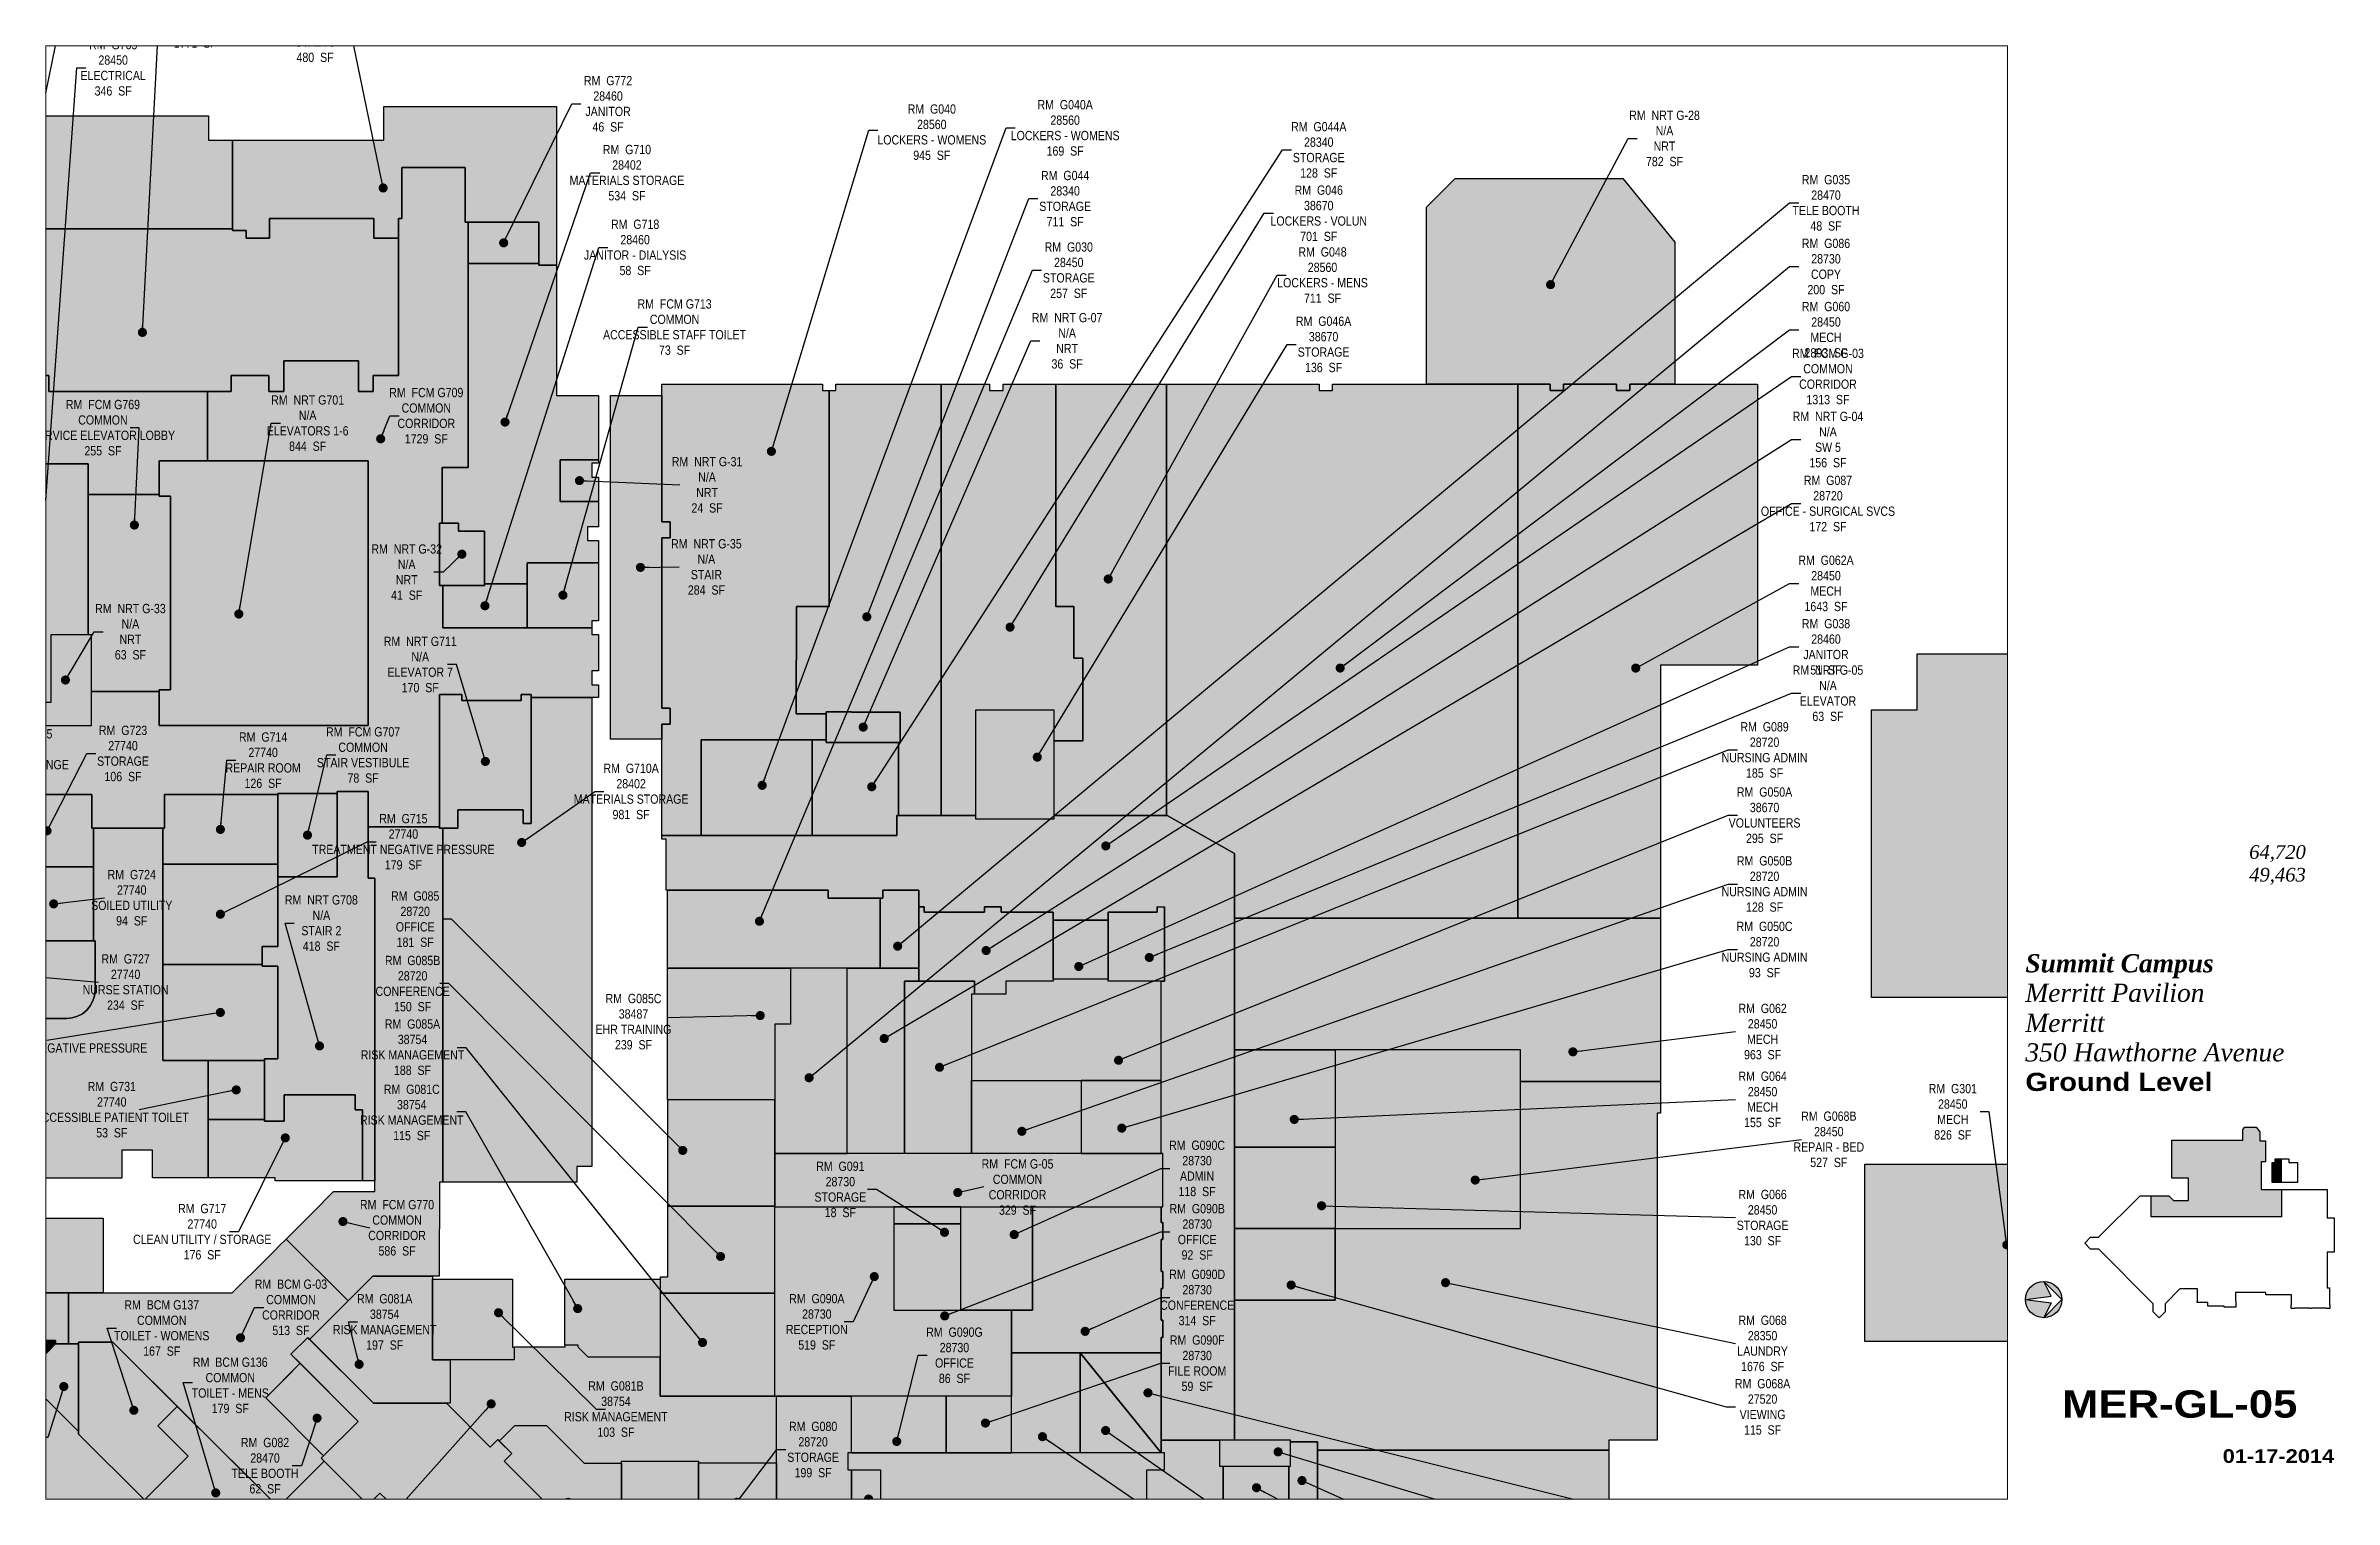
# Paper-space layout '05' of a CAD drawing. Header units: inches. Extents: x 0.9 to 16.7, y 0.5 to 10.5.
# The model-space entities are those that its viewports show. They can reach past a viewport. Long polylines and large blocks are cut down to what shows.
import ezdxf
from ezdxf.enums import TextEntityAlignment as Align

# ---------------------------------------------------------------- set-up
doc = ezdxf.new("R2010")
doc.units = ezdxf.units.IN
doc.header["$LTSCALE"] = 48
doc.header["$MEASUREMENT"] = 0
for name, color, linetype in [('0-LABEL', 3, 'Continuous'), ('1-NRT', 200, 'Continuous'), ('1-NRT-PTN', 253, 'Continuous'), ('2-BCM', 140, 'Continuous'), ('2-BCM-PTN', 250, 'Continuous'), ('3-FCM', 190, 'Continuous'), ('3-FCM-PTN', 9, 'Continuous'), ('4-OCC', 6, 'Continuous'), ('4-OCC-PTN', 95, 'Continuous'), ('T-8', 8, 'Continuous'), ('T-TEXT-8', 8, 'Continuous'), ('T-TTLB-TEXT', 5, 'Continuous')]:
    doc.layers.add(name, color=color, linetype=linetype)
doc.layers.add('T-VPRT', color=1, linetype='Continuous', plot=False)
doc.styles.add('ArialB', font='')
doc.styles.add('ArialN', font='ARIALN.TTF')
doc.styles.add('TimesI', font='timesi.ttf')
doc.styles.add('TimesIB', font='timesbi.ttf')
doc.styles.get('ArialB').set_extended_font_data('Arial Black')
doc.dimstyles.new('AB-220', dxfattribs={"dimscale": 220, "dimtxt": 0.070312, "dimasz": 0.0625, "dimexe": 0.0625, "dimexo": 0.125, "dimgap": 0.1875, "dimtad": 0, "dimdec": 4, "dimrnd": 0.0625, "dimzin": 0, "dimdsep": 46, "dimlunit": 4, "dimtxsty": 'ArialN', "dimblk": 'ARCHTICK', "dimcen": 0.0625, "dimclrd": 256, "dimclre": 256, "dimclrt": 256, "dimadec": 0, "dimazin": 0, "dimtfac": 1, "dimtdec": 4, "dimtofl": 0, "dimtmove": 2, "dimatfit": 3, "dimldrblk": 'DOT', "dimfxl": 0, "dimfrac": 2, "dimtolj": 1, "dimtzin": 0, "dimlwd": -1, "dimlwe": -1, "dimarcsym": 0})

psp = doc.layouts.new('05')

msp = doc.modelspace()

# ---------------------------------------------------------------- texts
at = {"layer": '0-LABEL', "char_height": 14, "attachment_point": 5, "style": 'ArialN'}
for s, insert in [('RM  G767\\P28450\\PTRANSFER SWITCH ROOM\\P506  SF', (1409.1, 4552.1)), ('RM  G766\\P28450\\PNORMAL POWER\\P1771  SF', (1735.9, 4534.6)), ('RM  NRT G768\\PN/A\\PSTAIR 3\\P480  SF', (1917.3, 4512.9)), ('RM  G765\\P28450\\PELECTRICAL\\P346  SF', (1611.6, 4462.1)), ('RM  G772\\P28460\\PJANITOR\\P46  SF', (2360.9, 4407.7)), ('RM  G040\\P28560\\PLOCKERS - WOMENS\\P945  SF', (2851.1, 4364.7)), ('RM  G040A\\P28560\\PLOCKERS - WOMENS\\P169  SF', (3053, 4371.2)), ('RM  G044A\\P28340\\PSTORAGE\\P128  SF', (3437, 4337.9)), ('RM  NRT G-28\\PN/A\\PNRT\\P782  SF', (3960.5, 4355.2)), ('RM  G710\\P28402\\PMATERIALS STORAGE\\P534  SF', (2389.5, 4303.4)), ('RM  G044\\P28340\\PSTORAGE\\P711  SF', (3053, 4264.1)), ('RM  G035\\P28470\\PTELE BOOTH\\P48  SF', (4205, 4257.7)), ('RM  G046\\P38670\\PLOCKERS - VOLUN\\P701  SF', (3437, 4241.9)), ('RM  G718\\P28460\\PJANITOR - DIALYSIS\\P58  SF', (2401.9, 4190.3)), ('RM  G030\\P28450\\PSTORAGE\\P257  SF', (3058.5, 4155.8)), ('RM  G086\\P28730\\PCOPY\\P200  SF', (4205, 4161.3)), ('RM  G048\\P28560\\PLOCKERS - MENS\\P711  SF', (3442.7, 4148.4)), ('RM  FCM G713\\PCOMMON\\PACCESSIBLE STAFF TOILET\\P73  SF', (2461.6, 4069.7)), ('RM  NRT G-07\\PN/A\\PNRT\\P36  SF', (3056, 4048.9)), ('RM  G060\\P28450\\PMECH\\P2893  SF', (4205, 4065.7)), ('RM  G046A\\P38670\\PSTORAGE\\P136  SF', (3444.3, 4043.5)), ('RM  FCM G-03\\PCOMMON\\PCORRIDOR\\P1313  SF', (4208, 3994.9)), ('RM  FCM G769\\PCOMMON\\PSERVICE ELEVATOR LOBBY\\P255  SF', (1596.1, 3917.4)), ('RM  NRT G701\\PN/A\\PELEVATORS 1-6\\P844  SF', (1906, 3924.3)), ('RM  FCM G709\\PCOMMON\\PCORRIDOR\\P1729  SF', (2085.7, 3935.5)), ('RM  NRT G-04\\PN/A\\PSW 5\\P156  SF', (4208, 3899.4)), ('RM  NRT G-31\\PN/A\\PNRT\\P24  SF', (2510.8, 3830.9)), ('RM  G087\\P28720\\POFFICE - SURGICAL SVCS\\P172  SF', (4208, 3802.6)), ('RM  NRT G-35\\PN/A\\PSTAIR\\P284  SF', (2509.8, 3706.6)), ('RM  NRT G-32\\PN/A\\PNRT\\P41  SF', (2056, 3698.8)), ('RM  G062A\\P28450\\PMECH\\P1643  SF', (4205, 3681.7)), ('RM  NRT G-33\\PN/A\\PNRT\\P63  SF', (1637.7, 3608.6)), ('RM  G038\\P28460\\PJANITOR\\P51  SF', (4205, 3585.7)), ('RM  NRT G711\\PN/A\\PELEVATOR 7\\P170  SF', (2076.5, 3558.9)), ('RM  NRT G-05\\PN/A\\PELEVATOR\\P63  SF', (4208, 3515.4)), ('RM  G723\\P27740\\PSTORAGE\\P106  SF', (1626.5, 3424.3)), ('RM  G089\\P28720\\PNURSING ADMIN\\P185  SF', (4112, 3429.6)), ('RM  G725\\P27740\\PSTAFF LOUNGE\\P151  SF', (1483, 3419)), ('RM  G714\\P27740\\PREPAIR ROOM\\P126  SF', (1838.6, 3414.1)), ('RM  FCM G707\\PCOMMON\\PSTAIR VESTIBULE\\P78  SF', (1990, 3422)), ('RM  G710A\\P28402\\PMATERIALS STORAGE\\P981  SF', (2395.8, 3366.8)), ('RM  G050A\\P38670\\PVOLUNTEERS\\P295  SF', (4112, 3330.8)), ('RM  G715\\P27740\\PTREATMENT NEGATIVE PRESSURE\\P179  SF', (2051, 3290.6)), ('RM  G050B\\P28720\\PNURSING ADMIN\\P128  SF', (4112, 3226.7)), ('RM  G724\\P27740\\PSOILED UTILITY\\P94  SF', (1639.7, 3205.9)), ('RM  NRT G708\\PN/A\\PSTAIR 2\\P418  SF', (1926.8, 3167.6)), ('RM  G085\\P28720\\POFFICE\\P181  SF', (2068.9, 3173.5)), ('RM  G050C\\P28720\\PNURSING ADMIN\\P93  SF', (4112, 3127.5)), ('RM  G727\\P27740\\PNURSE STATION\\P234  SF', (1630.4, 3078.3)), ('RM  G085B\\P28720\\PCONFERENCE\\P150  SF', (2065, 3075.9)), ('RM  G085C\\P38487\\PEHR TRAINING\\P239  SF', (2399.4, 3018.3)), ('RM  G716\\P27740\\PBLOOD BORNE INFECTION NEGATIVE PRESSURE\\P175  SF', (1469.9, 2990)), ('RM  G085A\\P38754\\PRISK MANAGEMENT\\P188  SF', (2064.8, 2979.7)), ('RM  G062\\P28450\\PMECH\\P963  SF', (4109, 3003.3)), ('RM  G731\\P27740\\PACCESSIBLE PATIENT TOILET\\P53  SF', (1609.5, 2885.1)), ('RM  G081C\\P38754\\PRISK MANAGEMENT\\P115  SF', (2063.7, 2880.9)), ('RM  G064\\P28450\\PMECH\\P155  SF', (4109, 2900.7)), ('RM  G301\\P28450\\PMECH\\P826  SF', (4397, 2881.9)), ('RM  G068B\\P28450\\PREPAIR - BED\\P527  SF', (4209.3, 2840.2)), ('RM  G091\\P28730\\PSTORAGE\\P18  SF', (2712.6, 2764.4)), ('RM  FCM G-05\\PCOMMON\\PCORRIDOR\\P329  SF', (2980.9, 2768)), ('RM  G090C\\P28730\\PADMIN\\P118  SF', (3252.7, 2796.2)), ('RM  G717\\P27740\\PCLEAN UTILITY / STORAGE\\P176  SF', (1746.4, 2700.4)), ('RM  FCM G770\\PCOMMON\\PCORRIDOR\\P586  SF', (2041.4, 2706.3)), ('RM  G090B\\P28730\\POFFICE\\P92  SF', (3252.9, 2700.2)), ('RM  G066\\P28450\\PSTORAGE\\P130  SF', (4109, 2721.7)), ('RM  G090D\\P28730\\PCONFERENCE\\P314  SF', (3252.9, 2600.8)), ('RM  BCM G-03\\PCOMMON\\PCORRIDOR\\P513  SF', (1880.7, 2585.9)), ('RM  G081A\\P38754\\PRISK MANAGEMENT\\P197  SF', (2022.7, 2563.8)), ('RM  G090A\\P28730\\PRECEPTION\\P519  SF', (2677, 2564)), ('RM  BCM G137\\PCOMMON\\PTOILET - WOMENS\\P167  SF', (1685.1, 2554.6)), ('RM  G068\\P28350\\PLAUNDRY\\P1676  SF', (4109, 2531.3)), ('RM  G090G\\P28730\\POFFICE\\P86  SF', (2885.4, 2513.3)), ('RM  G090F\\P28730\\PFILE ROOM\\P59  SF', (3252.9, 2501.3)), ('RM  BCM G136\\PCOMMON\\PTOILET - MENS\\P179  SF', (1788.9, 2467.8)), ('RM  G081B\\P38754\\PRISK MANAGEMENT\\P103  SF', (2372.8, 2431.9)), ('RM  G068A\\P27520\\PVIEWING\\P115  SF', (4109, 2435.3)), ('RM  G137A\\P28700\\PSTORAGE\\P45  SF', (1457.5, 2388.7)), ('RM  G080\\P28720\\PSTORAGE\\P199  SF', (2671.4, 2370.6)), ('RM  G082\\P28470\\PTELE BOOTH\\P62  SF', (1841.5, 2346.2))]:
    msp.add_mtext(s, dxfattribs=dict(at, insert=insert))

# ---------------------------------------------------------------- blocks, each defined once
blk = doc.blocks.new('AB-TB-text')
at = {"style": 'TimesI'}
for tag, p in [('GROSS', (1.93, 4.406)), ('USEABLE', (1.93, 4.25))]:
    blk.add_attdef(tag, text='', height=0.0938, dxfattribs=at).set_placement(p, align=Align.RIGHT)
for tag, style, p in [('CAMPUS', 'TimesIB', (0, 3.75)), ('PAVILION', 'TimesI', (0, 3.547)), ('BUILDING', 'TimesI', (0, 3.34)), ('STREET', 'TimesI', (0, 3.137))]:
    blk.add_attdef(tag, text='', height=0.125, dxfattribs=dict(style=style)).set_placement(p, align=Align.TOP_LEFT)
at = {"layer": 'T-TEXT-8', "style": 'ArialB'}
blk.add_attdef('FLOOR', text='', height=0.125, dxfattribs=at).set_placement((0, 2.934), align=Align.TOP_LEFT)
blk.add_attdef('DWG#', text='', height=0.188, dxfattribs=at).set_placement((1.062, 0.749), align=Align.TOP_CENTER)
blk.add_attdef('DATE', text='', height=0.0938, dxfattribs=at).set_placement((2.125, 0.25), align=Align.RIGHT)
blk = doc.blocks.new('n-arrow')
h = blk.add_hatch(color=256)
h.paths.add_polyline_path([(0, 0.125), (0.125, 0, 0.414214)])
h.paths.add_polyline_path([(0, 0.125, 0.414214), (-0.125, 0), (0.051, 0.022)])
h = blk.add_hatch(color=256)
h.paths.add_polyline_path([(0.051, -0.022), (-0.125, 0, 0.414214), (0, -0.125)])
h.paths.add_polyline_path([(0.125, 0), (0, -0.125, 0.414214)])
for p, q in [((-0.125, 0), (0.051, 0.022)), ((-0.125, 0), (0.051, -0.022)), ((0, 0.125), (0.125, 0)), ((0.051, 0.022), (0, 0.125)), ((0, -0.125), (0.125, 0)), ((0.051, -0.022), (0, -0.125))]:
    blk.add_line(p, q)
blk.add_circle((0, 0), 0.125)
blk = doc.blocks.new('_ArchTick')
at = {"const_width": 0.15}
blk.add_lwpolyline([(-0.5, -0.5), (0.5, 0.5)], dxfattribs=at)
blk = doc.blocks.new('_Dot')
at = {"lineweight": -2}
blk.add_line((-0.5, 0), (-1, 0), dxfattribs=at)
at = {"const_width": 0.5}
blk.add_lwpolyline([(-0.25, 0, 1), (0.25, 0, 1)], format="xyb", close=True, dxfattribs=at)

# ---------------------------------------------------------------- hatches: boundary and pattern name
at = {"layer": '1-NRT-PTN'}
h = msp.add_hatch(color=256, dxfattribs=at)
h.dxf.hatch_style = 1
h.paths.add_polyline_path([(2043.6, 4234), (2043.6, 4204.1), (2006.5, 4204.1), (2006.5, 4234), (1848.5, 4234), (1848.5, 4204.1), (1813.2, 4204.1), (1813.2, 4216), (1792.5, 4216), (1792.5, 4352.6), (2021.3, 4352.6), (2021.3, 4403.4), (2282.7, 4403.4), (2282.7, 4163.6), (2256.3, 4163.6), (2256.3, 4228.5), (2144.5, 4228.5), (2144.5, 4311.1), (2048.5, 4311.1), (2048.5, 4234)])
for points in [[(3600, 4251), (3643.4, 4294.4), (3897.3, 4294.4), (3976, 4198), (3976, 3983.4), (3908.1, 3983.4), (3908.1, 3973.6), (3887.7, 3973.6), (3887.7, 3983.4), (3807.8, 3983.4), (3807.8, 3973.6), (3787.5, 3973.6), (3787.5, 3983.4), (3600, 3983.4)], [(2364.8, 3445.8), (2364.8, 3966.1), (2442.2, 3966.1), (2442.2, 3774.7), (2455, 3774.7), (2455, 3750.7), (2442.2, 3750.7), (2442.2, 3492.8), (2455, 3492.8), (2455, 3468.8), (2442.2, 3468.8), (2442.2, 3445.8)], [(2803.1, 3440.9), (2691.3, 3440.9), (2691.3, 3487.4), (2729.7, 3487.4), (2729.7, 3486.9), (2803.1, 3486.9)], [(3035.1, 3079.9), (2963.3, 3079.9), (2963.3, 3059.9), (2915.9, 3059.9), (2915.9, 3079.9), (2831.6, 3079.9), (2831.6, 3192.2), (2839.6, 3192.2), (2839.6, 3184.2), (2930.8, 3184.2), (2930.8, 3192.2), (2956.1, 3192.2), (2956.1, 3184.2), (3035.1, 3184.2)], [(3118, 3079.9), (3118, 3184.2), (3192.4, 3184.2), (3192.4, 3192.2), (3203.6, 3192.2), (3203.6, 3079.9)], [(1422.8, 2530.5), (1422.8, 2535.8), (1524.4, 2535.8), (1524.4, 2530.5), (1473.6, 2479.7)], [(2326.3, 2190), (2307, 2209.2), (2190.9, 2093.1), (2177.1, 2106.8), (2177.1, 2121.8), (2187.8, 2132.4), (2153.8, 2166.4), (2143.2, 2155.8), (2128.2, 2155.8), (2107.9, 2176.1), (2108, 2191), (2118.5, 2201.7), (2084.6, 2235.6), (2074, 2225), (2059, 2225), (2038.6, 2245.4), (2038.6, 2260.4), (2049.2, 2271), (2015.3, 2304.9), (2004.8, 2294.2), (1989.8, 2294.2), (1926.5, 2357.5), (1982.7, 2413.3), (1880.8, 2515.2), (1906.1, 2540.5), (2005.9, 2440.7), (2116.1, 2440.7), (2182.6, 2374.2), (2194.1, 2385.7), (2215.3, 2364.5), (2203.8, 2353), (2306.1, 2250.7), (2318.8, 2263.5), (2338.3, 2263.5), (2338.3, 2190)], [(2734, 2365.5), (2724, 2365.5), (2724, 2340.2), (2773.4, 2340.2), (2773.4, 2172.1), (2724, 2172.1), (2724, 2154.5), (2773.4, 2154.5), (2791.5, 2154.5), (2791.5, 2157.1), (3176.9, 2157.1), (3176.9, 2340.2), (3203.6, 2340.2), (3203.6, 2365.5), (2734, 2365.5)], [(3286.9, 2345.3), (3394.4, 2345.3), (3394.4, 2385.1), (3286.9, 2385.1)], [(2621, 2025.3), (2381.3, 2025.3), (2381.3, 2353), (2497.9, 2353), (2497.9, 2107.8), (2621, 2107.8)]]:
    msp.add_hatch(color=256, dxfattribs=at).paths.add_polyline_path(points)
h = msp.add_hatch(color=256, dxfattribs=at)
h.dxf.hatch_style = 1
h.paths.add_polyline_path([(1997.6, 3867.1), (1997.6, 3466.8), (1681.2, 3466.8), (1681.2, 3520.5), (1698.6, 3520.5), (1698.6, 3813.7), (1681.2, 3813.7), (1681.2, 3867.3), (1754.6, 3867.3), (1754.6, 3867.1)])
h = msp.add_hatch(color=256, dxfattribs=at)
h.dxf.hatch_style = 1
h.paths.add_polyline_path([(2346.6, 3805.8), (2288.6, 3805.8), (2288.6, 3868.8), (2346.6, 3868.8), (2346.6, 3863.6), (2336.1, 3863.6), (2336.1, 3842.6), (2346.6, 3842.6)])
h = msp.add_hatch(color=256, dxfattribs=at)
h.dxf.hatch_style = 1
h.paths.add_polyline_path([(2173.6, 3760.6), (2173.6, 3678.8), (2105.6, 3678.8), (2105.6, 3773.1), (2134.5, 3773.1), (2134.5, 3760.6)])
h = msp.add_hatch(color=256, dxfattribs=at)
h.dxf.hatch_style = 1
h.paths.add_polyline_path([(1578.6, 3604.1), (1517.1, 3604.1), (1517.1, 3501.5), (1500, 3501.5), (1500, 3466.8), (1578.6, 3466.8), (1578.6, 3518)])
h = msp.add_hatch(color=256, dxfattribs=at)
h.dxf.hatch_style = 1
h.paths.add_polyline_path([(2244.6, 3513.7), (2244.6, 3318.1), (2232.6, 3318.1), (2232.6, 3338.8), (2133.3, 3338.8), (2133.3, 3311), (2105.6, 3311), (2105.6, 3513.7), (2139.6, 3513.7), (2139.6, 3504.3), (2229.5, 3504.3), (2229.5, 3513.7)])
h = msp.add_hatch(color=256, dxfattribs=at)
h.dxf.hatch_style = 1
h.paths.add_polyline_path([(2007.8, 3235.8), (2007.8, 2777.3), (1989.2, 2777.3), (1989.2, 2885.1), (1977.8, 2885.1), (1977.8, 2907.5), (1870.7, 2907.5), (1870.7, 2867.8), (1840.6, 2867.8), (1840.6, 2962.1), (1861, 2962.1), (1861, 3102.6), (1837, 3102.6), (1837, 3132.3), (1861, 3132.3), (1861, 3237.7), (1950.6, 3237.7), (1950.6, 3366.8), (1997.6, 3366.8), (1997.6, 3235.8)])
at = {"layer": '2-BCM-PTN'}
for points in [[(1873.5, 2689.3), (1967.2, 2595.7), (1909.1, 2537.5), (1906.1, 2540.5), (1880.8, 2515.2), (1894.8, 2501.2), (1874, 2480.3), (1852.7, 2459), (1842.5, 2448.9), (1930.2, 2361.1), (1926.5, 2357.5), (1931.1, 2352.9), (1861.6, 2283.5), (1611.2, 2533.2), (1559.2, 2533.2), (1559.2, 2530.5), (1543.7, 2530.5), (1543.7, 2535.1), (1543.7, 2537.6), (1543.7, 2549.6), (1543.7, 2551.6), (1543.7, 2607.8), (1792, 2607.8), (1843.6, 2659.4), (1843.6, 2659.4), (1856.3, 2672.2), (1863.5, 2679.3)], [(1559.2, 2394.1), (1559.2, 2533.2), (1611.2, 2533.2), (1708.4, 2435.9), (1679, 2406.6), (1725, 2360.6), (1658.9, 2294.4)], [(1658.9, 2294.4), (1725, 2360.6), (1679, 2406.6), (1708.4, 2435.9), (1874.9, 2270.3), (1778.9, 2174.4)]]:
    msp.add_hatch(color=256, dxfattribs=at).paths.add_polyline_path(points)
h = msp.add_hatch(color=256, dxfattribs=at)
edge = h.paths.add_edge_path()
edge.add_line((2233.1, 1702), (2228.7, 1702))
edge.add_arc((2160.2, 1735.9), 76.4, 255.6181, 333.6279, ccw=False)
edge.add_line((2141.3, 1661.9), (2047.2, 1752.7))
edge.add_line((2047.2, 1752.7), (2085.4, 1790.9))
edge.add_line((2085.4, 1790.9), (2163.3, 1714.6))
edge.add_arc((2165, 1723.8), 9.37, 259.7053, 347.9777)
edge.add_line((2174.2, 1721.9), (2174.2, 1759.9))
edge.add_line((2174.2, 1759.9), (2233.1, 1759.9))
edge.add_line((2233.1, 1759.9), (2233.1, 1897.9))
edge.add_line((2233.1, 1897.9), (2260.8, 1925.6))
edge.add_line((2260.8, 1925.6), (2561.4, 1925.6))
edge.add_line((2561.4, 1925.6), (2561.4, 1915.2))
edge.add_line((2561.4, 1915.2), (2613.6, 1915.2))
edge.add_line((2613.6, 1915.2), (2613.6, 2025.3))
edge.add_line((2613.6, 2025.3), (2381.3, 2025.3))
edge.add_line((2381.3, 2025.3), (2381.3, 2030.6))
edge.add_line((2381.3, 2030.6), (2261.1, 2030.6))
edge.add_line((2261.1, 2030.6), (2194.7, 2096.9))
edge.add_line((2194.7, 2096.9), (2190.9, 2093.1))
edge.add_line((2190.9, 2093.1), (2177.1, 2106.8))
edge.add_line((2177.1, 2106.8), (2177.1, 2121.8))
edge.add_line((2177.1, 2121.8), (2187.8, 2132.4))
edge.add_line((2187.8, 2132.4), (2153.8, 2166.4))
edge.add_line((2153.8, 2166.4), (2143.2, 2155.8))
edge.add_line((2143.2, 2155.8), (2128.2, 2155.8))
edge.add_line((2128.2, 2155.8), (2108, 2176))
edge.add_line((2108, 2176), (2108, 2191))
edge.add_line((2108, 2191), (2118.6, 2201.6))
edge.add_line((2118.6, 2201.6), (2084.6, 2235.6))
edge.add_line((2084.6, 2235.6), (2074, 2225))
edge.add_line((2074, 2225), (2059, 2225))
edge.add_line((2059, 2225), (2038.6, 2245.4))
edge.add_line((2038.6, 2245.4), (2038.6, 2260.4))
edge.add_line((2038.6, 2260.4), (2049.2, 2271))
edge.add_line((2049.2, 2271), (2015.3, 2304.9))
edge.add_line((2015.3, 2304.9), (2004.8, 2294.2))
edge.add_line((2004.8, 2294.2), (1989.8, 2294.2))
edge.add_line((1989.8, 2294.2), (1931.1, 2352.9))
edge.add_line((1931.1, 2352.9), (1861.6, 2283.5))
edge.add_line((1861.6, 2283.5), (1874.9, 2270.3))
edge.add_line((1874.9, 2270.3), (1873, 2268.5))
edge.add_line((1873, 2268.5), (1908.2, 2233.3))
edge.add_line((1908.2, 2233.3), (1908.2, 2113.3))
edge.add_line((1908.2, 2113.3), (1895.2, 2113.3))
edge.add_line((1895.2, 2113.3), (1883.9, 2102))
edge.add_line((1883.9, 2102), (1883.9, 2086))
edge.add_line((1883.9, 2086), (1895.2, 2074.7))
edge.add_line((1895.2, 2074.7), (1900.6, 2074.7))
edge.add_line((1900.6, 2074.7), (1900.6, 1881.4))
edge.add_line((1900.6, 1881.4), (1805, 1785.8))
edge.add_line((1805, 1785.8), (1890, 1700.8))
edge.add_line((1890, 1700.8), (1903.2, 1689))
edge.add_line((1903.2, 1689), (1911.2, 1689))
edge.add_line((1911.2, 1689), (1922.5, 1677.7))
edge.add_line((1922.5, 1677.7), (1922.5, 1666.2))
edge.add_line((1922.5, 1666.2), (2012.3, 1666.2))
edge.add_line((2012.3, 1666.2), (2113.8, 1564.7))
edge.add_line((2113.8, 1564.7), (2113.8, 1476.1))
edge.add_line((2113.8, 1476.1), (2108.4, 1476.1))
edge.add_line((2108.4, 1476.1), (2097.1, 1464.8))
edge.add_line((2097.1, 1464.8), (2097.1, 1448.8))
edge.add_line((2097.1, 1448.8), (2106.9, 1439))
edge.add_line((2106.9, 1439), (2074.8, 1407))
edge.add_line((2074.8, 1407), (2109.1, 1372.8))
edge.add_line((2109.1, 1372.8), (2110.9, 1374.6))
edge.add_line((2110.9, 1374.6), (2119.4, 1366.1))
edge.add_line((2119.4, 1366.1), (2117.6, 1364.3))
edge.add_line((2117.6, 1364.3), (2127.4, 1354.4))
edge.add_line((2127.4, 1354.4), (2127.4, 1249.6))
edge.add_line((2127.4, 1249.6), (2127.4, 1012))
edge.add_line((2127.4, 1012), (2126.3, 1012))
edge.add_line((2126.3, 1012), (2126.3, 725.4))
edge.add_line((2126.3, 725.4), (2125.4, 725.4))
edge.add_line((2125.4, 725.4), (2056.7, 656.6))
edge.add_line((2056.7, 656.6), (2096.1, 617.2))
edge.add_line((2096.1, 617.2), (2107.3, 628.4))
edge.add_line((2107.3, 628.4), (2123.3, 628.4))
edge.add_line((2123.3, 628.4), (2129, 622.7))
edge.add_line((2129, 622.7), (2137.1, 630.9))
edge.add_line((2137.1, 630.9), (2135.4, 632.6))
edge.add_line((2135.4, 632.6), (2135.4, 636.2))
edge.add_line((2135.4, 636.2), (2261.3, 636.2))
edge.add_line((2261.3, 636.2), (2261.3, 702.9))
edge.add_line((2261.3, 702.9), (2233.1, 702.9))
edge.add_line((2233.1, 702.9), (2233.1, 1702))
at = {"layer": '3-FCM-PTN'}
h = msp.add_hatch(color=256, dxfattribs=at)
h.dxf.hatch_style = 1
h.paths.add_polyline_path([(1754.6, 3867.3), (1681.2, 3867.3), (1681.2, 3816.1), (1573.7, 3816.1), (1573.7, 3862.5), (1145.5, 3862.5), (1145.5, 3857.6), (712.7, 3857.6), (712.7, 3966.1), (750.2, 3966.1), (750.2, 3997.1), (758.5, 3997.1), (758.5, 4324.3), (844.6, 4324.3), (844.6, 3973.5), (1116.3, 3973.5), (1116.3, 3972.2), (1304.2, 3972.2), (1304.2, 4018.7), (1417.2, 4018.7), (1417.2, 3972.2), (1481, 3972.2), (1481, 3996.2), (1514.2, 3996.2), (1514.2, 3972.2), (1754.6, 3972.2)])
h = msp.add_hatch(color=256, dxfattribs=at)
h.dxf.hatch_style = 1
h.paths.add_polyline_path([(1356.8, 3473), (1500, 3473), (1500, 3466.8), (1578.6, 3466.8), (1578.6, 3518), (1681.2, 3518), (1681.2, 3466.8), (1997.6, 3466.8), (1997.6, 3867.1), (1754.6, 3867.1), (1754.6, 3972.2), (1790.2, 3972.2), (1790.2, 3996.2), (1847.5, 3996.2), (1847.5, 3972.2), (1869.8, 3972.2), (1869.8, 4018.7), (1982.8, 4018.7), (1982.8, 3972.2), (2005.2, 3972.2), (2005.2, 3996.2), (2043.6, 3996.2), (2043.6, 4234), (2048.5, 4234), (2048.5, 4311.1), (2144.5, 4311.1), (2144.5, 4228.5), (2149.3, 4228.5), (2149.3, 3857.3), (2109.8, 3857.3), (2109.8, 3773.1), (2105.6, 3773.1), (2105.6, 3678.8), (2110.5, 3678.8), (2110.5, 3614.6), (2336.1, 3614.6), (2336.1, 3604.3), (2346.6, 3604.3), (2346.6, 3549.6), (2336.1, 3549.6), (2336.1, 3528.4), (2346.6, 3528.4), (2346.6, 3508.8), (2244.6, 3508.8), (2244.6, 3513.7), (2229.5, 3513.7), (2229.5, 3504.3), (2139.6, 3504.3), (2139.6, 3513.7), (2105.6, 3513.7), (2105.6, 3313.4), (1997.6, 3313.4), (1997.6, 3366.8), (1950.6, 3366.8), (1950.6, 3363.8), (1861, 3363.8), (1861, 3362), (1689.3, 3362), (1689.3, 3311.1), (1579.2, 3311.1), (1579.2, 3362), (1356.8, 3362)])
h = msp.add_hatch(color=256, dxfattribs=at)
h.dxf.hatch_style = 1
h.paths.add_polyline_path([(1681.2, 3518), (1578.6, 3518), (1578.6, 3604.1), (1573.7, 3604.1), (1573.7, 3816.1), (1681.2, 3816.1), (1681.2, 3813.7), (1698.6, 3813.7), (1698.6, 3520.5), (1681.2, 3520.5)])
h = msp.add_hatch(color=256, dxfattribs=at)
h.dxf.hatch_style = 1
h.paths.add_polyline_path([(2346.6, 3713.1), (2346.6, 3625.3), (2336.1, 3625.3), (2336.1, 3614.6), (2238.6, 3614.6), (2238.6, 3713.1)])
h = msp.add_hatch(color=256, dxfattribs=at)
h.dxf.hatch_style = 1
h.paths.add_polyline_path([(1950.6, 3363.8), (1950.6, 3237.7), (1861, 3237.7), (1861, 3363.8)])
for points in [[(2448.8, 3294.6), (2442.2, 3294.6), (2442.2, 3299.9), (2797.9, 3299.9), (2797.9, 3330.5), (2917.3, 3330.5), (2917.3, 3325.2), (3036.3, 3325.2), (3036.3, 3330.5), (3207.7, 3330.5), (3309.6, 3273), (3309.6, 2385.1), (3286.9, 2385.1), (3198.4, 2385.1), (3198.4, 2540.4), (3201, 2540.4), (3201, 2566.4), (3198.4, 2566.4), (3198.4, 2614.4), (3201, 2614.4), (3201, 2640.4), (3198.4, 2640.4), (3198.4, 2688.4), (3201, 2688.4), (3201, 2714.4), (3198.4, 2714.4), (3198.4, 2738), (3201, 2738), (3201, 2818.7), (3198.4, 2818.7), (3198.4, 3079.9), (3203.6, 3079.9), (3203.6, 3191.9), (3192.4, 3192.2), (3192.4, 3184.2), (3118, 3184.2), (3118, 3172.2), (3035.1, 3172.2), (3035.1, 3184.2), (2956.1, 3184.2), (2956.1, 3192.2), (2930.8, 3192.2), (2930.8, 3184.2), (2839.6, 3184.2), (2839.6, 3192.2), (2831.6, 3192.2), (2831.6, 3217.2), (2777.1, 3217.2), (2777.1, 3205.2), (2694.1, 3205.2), (2694.1, 3217.2), (2448.8, 3217.2)], [(2613.4, 2738), (3201, 2738), (3201, 2818.7), (2613.4, 2818.7)], [(340.9, 1689.5), (340.9, 1797.4), (338.6, 1799.7), (405.4, 1866.5), (411.6, 1860.3), (427.6, 1860.3), (438.9, 1871.6), (438.9, 1887.6), (432.7, 1893.8), (617.4, 2078.6), (623.6, 2072.4), (639.6, 2072.4), (651, 2083.7), (651, 2099.7), (644.8, 2105.9), (829.3, 2290.4), (835.7, 2284.4), (851.7, 2284.4), (863, 2295.7), (863, 2311.7), (856.8, 2317.9), (1012.1, 2473.2), (1014.4, 2470.9), (1043.8, 2500.4), (1050.7, 2493.5), (1053.7, 2496.5), (1063.7, 2496.5), (1075, 2507.8), (1075, 2517.8), (1159.8, 2602.5), (1178.3, 2602.5), (1178.3, 2607.8), (1543.7, 2607.8), (1543.7, 2551.6), (1543.7, 2549.6), (1543.7, 2537.6), (1543.7, 2535.1), (1543.7, 2530.5), (1524.4, 2530.5), (1524.4, 2535.8), (1422.8, 2535.8), (1422.8, 2530.5), (1202.1, 2530.5), (1128.9, 2457.3), (1126.6, 2459.6), (771.8, 2104.8), (774.1, 2102.5), (758.5, 2086.9), (1398.3, 1447.2), (1341.7, 1390.6), (1285, 1447.3), (1288.7, 1451), (1242.1, 1497.7), (1242.1, 1490.3), (701.5, 2030.8), (515.3, 1844.6), (511.5, 1848.3), (491.1, 1827.9), (494.8, 1824.2), (451.1, 1780.5), (474.4, 1757.2), (433.1, 1715.8), (409.8, 1739.1), (405, 1734.3), (405, 1687.8), (403.2, 1689.5)], [(2615.8, 2451.6), (2729, 2451.6), (2729, 2365.5), (2724, 2365.5), (2724, 2340.2), (2729.3, 2340.2), (2729.3, 2172.1), (2724, 2172.1), (2724, 2154.5), (2767.6, 2154.5), (2767.6, 2029.7), (2729.3, 2029.7), (2729.3, 1921.7), (2641.2, 1921.7), (2641.2, 1915.2), (2613.6, 1915.2), (2613.6, 2025.3), (2621, 2025.3), (2621, 2107.8), (2615.8, 2107.8), (2615.9, 2451.6)], [(3201.5, 332.6), (3201.5, 228.9), (3074.9, 228.9), (3074.9, 334.4), (2876.4, 334.4), (2877.2, 957.6), (2879.8, 957.6), (2879.8, 1013.6), (2877.2, 1013.6), (2877.2, 1447.8), (2879.8, 1447.8), (2879.8, 1531.8), (2877.2, 1531.8), (2877.2, 1668.9), (2879.8, 1668.9), (2879.8, 1752.9), (2877.2, 1752.9), (2877.2, 2029.7), (2767.6, 2029.7), (2767.6, 2154.5), (2791.5, 2154.5), (2791.5, 2157.1), (3176.9, 2157.1), (3176.9, 2340.2), (3203.6, 2340.2), (3203.6, 2365.5), (3198.4, 2365.5), (3198.4, 2385.1), (3286.9, 2385.1), (3286.9, 2345.3), (3292.2, 2345.3), (3292.2, 2029.7), (2983.4, 2029.7), (2983.4, 1962.7), (3008.2, 1962.7), (3008.2, 1875.7), (2983.4, 1875.7), (2983.4, 1747.1), (2980.8, 1747.1), (2980.8, 1719.1), (2983.4, 1719.1), (2983.4, 544.3), (2990.2, 544.3), (2990.2, 407.7), (3137.6, 407.7), (3137.6, 332.6)]]:
    msp.add_hatch(color=256, dxfattribs=at).paths.add_polyline_path(points)
h = msp.add_hatch(color=256, dxfattribs=at)
h.dxf.hatch_style = 1
h.paths.add_polyline_path([(2110.5, 3311), (2110.5, 2775.3), (2105.6, 2775.3), (2105.3, 2633.1), (2040.1, 2633.1), (2004.6, 2633.1), (1991.8, 2620.2), (1967.2, 2595.6), (1873.5, 2689.3), (1929.5, 2745.3), (1929.6, 2745.4), (1945.3, 2761.1), (2007.8, 2761.1), (2007.8, 3235.8), (1997.6, 3235.8), (1997.6, 3313.4), (2105.6, 3313.4), (2105.6, 3311)])
at = {"layer": '4-OCC-PTN'}
h = msp.add_hatch(color=55, dxfattribs=at)
h.dxf.hatch_style = 1
h.paths.add_polyline_path([(1792.5, 4218.4), (1792.5, 4216), (1813.2, 4216), (1813.2, 4204.1), (1848.5, 4204.1), (1848.5, 4234), (2006.5, 4234), (2006.5, 4204.1), (2043.6, 4204.1), (2043.6, 3996.2), (2005.2, 3996.2), (2005.2, 3972.2), (1982.8, 3972.2), (1982.8, 4018.7), (1869.8, 4018.7), (1869.8, 3972.2), (1847.5, 3972.2), (1847.5, 3996.2), (1790.2, 3996.2), (1790.2, 3972.2), (1514.2, 3972.2), (1514.2, 3996.2), (1481, 3996.2), (1481, 3972.2), (1417.2, 3972.2), (1417.2, 4018.7), (1304.2, 4018.7), (1304.2, 3972.2), (1116.3, 3972.2), (1116.3, 3973.5), (1113.3, 3973.5), (1113.3, 4301.3), (1156.6, 4301.3), (1156.6, 4389.6), (1358.7, 4389.6), (1358.7, 4218.4)])
h = msp.add_hatch(color=55, dxfattribs=at)
h.dxf.hatch_style = 1
h.paths.add_polyline_path([(1358.7, 4389.7), (1755.8, 4389.7), (1755.8, 4352.6), (1792.5, 4352.6), (1792.5, 4218.4), (1358.7, 4218.4)])
h = msp.add_hatch(color=201, dxfattribs=at)
h.dxf.hatch_style = 1
h.paths.add_polyline_path([(2149.3, 4166), (2149.3, 4228.5), (2256.3, 4228.5), (2256.3, 4166)])
h = msp.add_hatch(color=18, dxfattribs=at)
h.dxf.hatch_style = 1
h.paths.add_polyline_path([(2282.7, 4163.6), (2282.7, 3966.1), (2346.6, 3966.1), (2346.6, 3868.8), (2288.6, 3868.8), (2288.6, 3805.8), (2346.6, 3805.8), (2346.6, 3767.6), (2329.6, 3767.6), (2329.6, 3746.6), (2346.6, 3746.6), (2346.6, 3713.1), (2238.6, 3713.1), (2238.6, 3681.3), (2173.6, 3681.3), (2173.6, 3760.6), (2134.5, 3760.6), (2134.5, 3773.1), (2109.8, 3773.1), (2109.8, 3857.3), (2149.3, 3857.3), (2149.3, 4166), (2256.3, 4166), (2256.3, 4163.6)])
for color, points in [(202, [(2442.2, 3299.9), (2442.2, 3468.8), (2455, 3468.8), (2455, 3492.8), (2442.2, 3492.8), (2442.2, 3750.7), (2455, 3750.7), (2455, 3774.7), (2442.2, 3774.7), (2442.2, 3983.4), (2685.4, 3983.4), (2685.4, 3973.6), (2695.5, 3973.6), (2695.5, 3646.9), (2646, 3646.9), (2645.8, 3484.2), (2691.3, 3484.2), (2691.3, 3445), (2502, 3444.9), (2502, 3299.9)]), (50, [(2800.5, 3330.5), (2800.5, 3440.9), (2803.1, 3440.9), (2803.1, 3486.9), (2729.7, 3486.9), (2729.7, 3487.4), (2691.3, 3487.4), (2691.3, 3484.2), (2645.8, 3484.2), (2646, 3646.9), (2695.5, 3646.9), (2695.5, 3973.6), (2705.7, 3973.6), (2705.7, 3983.4), (2865.5, 3983.4), (2865.5, 3330.5)]), (63, [(2865.5, 3330.5), (2865.5, 3983.4), (2938.7, 3983.4), (2938.7, 3973.6), (2959.1, 3973.6), (2959.1, 3983.4), (3039, 3983.4), (3039, 3646.9), (3066, 3646.9), (3066, 3568.5), (3079.7, 3568.5), (3079.7, 3443.6), (3036.3, 3443.6), (3036.3, 3489.8), (2917.3, 3489.8), (2917.3, 3330.5)]), (202, [(3036.3, 3330.5), (3036.3, 3443.6), (3079.7, 3443.6), (3079.7, 3568.5), (3066, 3568.5), (3066, 3646.9), (3039, 3646.9), (3039, 3983.4), (3206.4, 3983.4), (3206.4, 3330.5)]), (55, [(3206.4, 3330.5), (3206.4, 3983.4), (3437.4, 3983.4), (3437.4, 3973.6), (3457.7, 3973.6), (3457.7, 3983.4), (3738.4, 3983.4), (3738.4, 3175.1), (3309.6, 3175.1), (3309.6, 3273), (3207.7, 3330.5)]), (55, [(3738.4, 3175.1), (3738.4, 3983.4), (3787.5, 3983.4), (3787.5, 3973.6), (3807.8, 3973.6), (3807.8, 3983.4), (3887.7, 3983.4), (3887.7, 3973.6), (3908.1, 3973.6), (3908.1, 3983.4), (4101.4, 3983.4), (4101.4, 3558.2), (3954.3, 3558.2), (3954.3, 3175.1)]), (55, [(4342.9, 3575.1), (4627.6, 3575.1), (4627.6, 3490.4), (4828.5, 3490.4), (4828.5, 3055.1), (4274, 3055.1), (4274, 3490.4), (4342.9, 3490.4)]), (63, [(2917.3, 3325.2), (3036.3, 3325.2), (3036.3, 3489.8), (2917.3, 3489.8)]), (202, [(2502, 3299.9), (2502, 3444.9), (2670.1, 3445), (2670.1, 3299.9)]), (50, [(2670.1, 3299.9), (2670.1, 3445), (2691.3, 3445), (2691.3, 3440.9), (2800.5, 3440.9), (2800.5, 3330.5), (2797.9, 3330.5), (2797.9, 3299.9)]), (55, [(2451, 3099.4), (2451, 3217.2), (2694.1, 3217.2), (2694.1, 3205.2), (2773.1, 3205.2), (2773.1, 3099.4)]), (62, [(2773.1, 3099.4), (2773.1, 3205.2), (2777.1, 3205.2), (2777.1, 3217.2), (2831.6, 3217.2), (2831.6, 3099.4)]), (201, [(3035.1, 3172.2), (3118, 3172.2), (3118, 3082.9), (3035.1, 3082.9)]), (55, [(3309.6, 3175.1), (3954.3, 3175.1), (3954.3, 2928), (3742.4, 2928), (3742.4, 2975.6), (3309.6, 2975.6)]), (37, [(2451, 3099.4), (2637.2, 3099.4), (2637.2, 3014.6), (2613.4, 3014.6), (2613.4, 2900.1), (2451, 2900.1)]), (222, [(2637.2, 3099.4), (2637.2, 3014.6), (2613.4, 3014.6), (2613.4, 2818.7), (2723.1, 2818.7), (2723.1, 3099.4)]), (16, [(2723.1, 3099.4), (2831.6, 3099.4), (2831.6, 3079.9), (2809.6, 3079.9), (2809.6, 2818.7), (2723.1, 2818.7)]), (55, [(3309.6, 2975.6), (3461.6, 2975.6), (3461.6, 2828.6), (3309.6, 2828.6)]), (55, [(3742.4, 2975.6), (3461.6, 2975.6), (3461.6, 2705.4), (3742.4, 2705.4)]), (131, [(3309.6, 2596.6), (3461.6, 2596.6), (3461.6, 2705.4), (3742.4, 2705.4), (3742.4, 2928), (3954.3, 2928), (3954.3, 2880.1), (3949.2, 2880.1), (3949.2, 2385.1), (3876.4, 2385.1), (3876.4, 2369.9), (3435.2, 2369.9), (3435.2, 2382.4), (3394.4, 2382.4), (3394.4, 2385.1), (3309.6, 2385.1)]), (16, [(2451, 2739), (2613.4, 2739), (2613.4, 2900.1), (2451, 2900.1)]), (55, [(3309.6, 2828.6), (3461.6, 2828.6), (3461.6, 2705.4), (3309.6, 2705.4)]), (55, [(4263.7, 2534.4), (4263.7, 2802.7), (4695.9, 2802.7), (4695.9, 2789.7), (4709.9, 2789.7), (4709.9, 2637.8), (4704.9, 2637.8), (4704.9, 2546.4), (4695.9, 2546.4), (4695.9, 2534.4)]), (16, [(2451, 2631.6), (2440, 2631.6), (2440, 2607.4), (2613.4, 2607.4), (2613.4, 2739), (2451, 2739)]), (222, [(2793.8, 2581.5), (2971.8, 2581.5), (2971.8, 2451.6), (2729, 2451.6), (2613.5, 2451.6), (2613.5, 2738), (2793.8, 2738)]), (222, [(2793.8, 2712.4), (2895.2, 2712.4), (2895.2, 2738), (2793.8, 2738)]), (222, [(2895.2, 2738), (3003.6, 2738), (3003.6, 2581.5), (2895.2, 2581.5)]), (222, [(2971.8, 2560.4), (2971.8, 2581.5), (3003.6, 2581.5), (3003.6, 2738), (3198.4, 2738), (3198.4, 2714.4), (3201, 2714.4), (3201, 2688.4), (3198.4, 2688.4), (3198.4, 2640.4), (3201, 2640.4), (3201, 2614.4), (3198.4, 2614.4), (3198.4, 2566.4), (3201, 2566.4), (3201, 2540.4), (3198.4, 2540.4), (3198.4, 2517.1), (2971.8, 2517.1), (2971.8, 2560.4)]), (222, [(2793.8, 2581.5), (2895.2, 2581.5), (2895.2, 2712.4), (2793.8, 2712.4)]), (11, [(3309.6, 2705.4), (3461.6, 2705.4), (3461.6, 2596.6), (3309.6, 2596.6)]), (87, [(2095.3, 2633.1), (2004.6, 2633.1), (1909.1, 2537.5), (2005.9, 2440.7), (2121.9, 2440.7), (2121.9, 2506.7), (2095.3, 2506.7), (2095.3, 2628.6)]), (87, [(2216.3, 2525.6), (2218.9, 2525.6), (2218.9, 2506.7), (2095.3, 2506.7), (2095.3, 2628.6), (2216.3, 2628.6)]), (87, [(2295.6, 2628.6), (2440, 2628.6), (2440, 2510.4), (2330.7, 2510.4), (2320.6, 2520.5), (2315.5, 2525.6), (2315.5, 2528.6), (2295.6, 2528.6)]), (87, [(2440, 2451.6), (2613.5, 2451.6), (2613.4, 2607.4), (2440, 2607.4)]), (151, [(1170, 1675.5), (758.5, 2086.9), (774.1, 2102.5), (771.8, 2104.8), (1126.6, 2459.6), (1128.9, 2457.3), (1202.1, 2530.5), (1422.8, 2530.5), (1473.6, 2479.7), (1475.4, 2481.6), (1559.2, 2397.8), (1559.2, 2394.1), (1776.8, 2176.5), (1693.4, 2093.1), (1684.4, 2093.1), (1633.4, 2138.7)]), (151, [(1559.2, 2397.8), (1475.4, 2481.6), (1524.4, 2530.5), (1528.8, 2530.5), (1536.4, 2530.5), (1541.1, 2530.5), (1559.2, 2530.5)]), (62, [(1842.5, 2448.9), (1894.8, 2501.2), (1982.7, 2413.3), (1980.9, 2411.5), (1930.2, 2361.1)]), (87, [(2116.1, 2440.7), (2182.6, 2374.2), (2194.1, 2385.7), (2196.2, 2383.6), (2219.6, 2407), (2267.9, 2407), (2324.9, 2350), (2381.3, 2350), (2381.3, 2353), (2497.9, 2353), (2497.9, 2350.4), (2615.8, 2350.4), (2615.9, 2451.6), (2440, 2451.6), (2440, 2510.4), (2330.7, 2510.4), (2315.5, 2525.6), (2315.5, 2528.6), (2295.6, 2528.6), (2295.6, 2525.6), (2218.9, 2525.6), (2218.9, 2506.7), (2121.9, 2506.7), (2121.9, 2440.7)]), (222, [(2971.8, 2517.1), (3075.5, 2517.1), (3075.5, 2365.5), (2971.8, 2365.5)]), (16, [(3198.4, 2365.5), (3126.4, 2454.3), (3075.5, 2517.1), (3198.4, 2517.1)]), (105, [(3075.5, 2517.1), (3198.4, 2365.5), (3075.5, 2365.5)]), (222, [(2873, 2365.5), (2873, 2451.6), (2729, 2451.6), (2729, 2365.5), (2873, 2365.5)]), (222, [(2873, 2449), (2873, 2365.5), (2971.8, 2365.5), (2971.8, 2451.6), (2873, 2451.6)]), (87, [(2381.3, 2260.5), (2338.3, 2260.6), (2338.3, 2263.5), (2318.8, 2263.5), (2306.1, 2250.7), (2203.8, 2353), (2215.3, 2364.5), (2196.2, 2383.6), (2219.6, 2407), (2267.9, 2407), (2324.9, 2350), (2381.3, 2350)]), (55, [(3391.8, 2286.8), (3391.8, 2345.3), (3394.4, 2345.3), (3394.4, 2382.4), (3435.2, 2382.4), (3435.2, 2286.8)]), (55, [(3435.2, 2018.6), (3435.2, 2369.9), (3876.4, 2369.9), (3876.4, 2157.7), (3866.4, 2157.7), (3866.4, 2018.6)]), (16, [(2497.9, 2350.4), (2615.8, 2350.4), (2615.8, 2107.8), (2497.9, 2107.8)]), (10, [(2729.3, 2340.2), (2773.4, 2340.2), (2773.4, 2246.5), (2729.3, 2246.5)]), (201, [(3292.2, 2345.3), (3391.8, 2345.3), (3391.8, 2286.8), (3292.2, 2286.8)]), (55, [(3292.2, 2286.8), (3435.2, 2286.8), (3435.2, 2018.6), (3426.2, 2018.6), (3426.2, 2016.9), (3393.9, 2016.9), (3375.9, 2016.9), (3375.9, 2025.9), (3353.4, 2025.9), (3353.4, 2032.3), (3292.2, 2032.3)])]:
    msp.add_hatch(color=color, dxfattribs=at).paths.add_polyline_path(points)
h = msp.add_hatch(color=55, dxfattribs=at)
h.dxf.hatch_style = 1
h.paths.add_polyline_path([(1425.6, 3862.5), (1573.7, 3862.5), (1573.7, 3604.1), (1517.1, 3604.1), (1517.1, 3501.5), (1500, 3501.5), (1500, 3473), (1425.6, 3473)])
h = msp.add_hatch(color=201, dxfattribs=at)
h.dxf.hatch_style = 1
h.paths.add_polyline_path([(2173.6, 3681.3), (2238.6, 3681.3), (2238.6, 3614.6), (2110.5, 3614.6), (2110.5, 3678.8), (2173.6, 3678.8)])
h = msp.add_hatch(color=18, dxfattribs=at)
h.dxf.hatch_style = 1
h.paths.add_polyline_path([(2336.1, 3508.8), (2336.1, 2799.2), (2313.7, 2799.2), (2313.7, 2775.3), (2110.5, 2775.3), (2110.5, 3311), (2133.3, 3311), (2133.3, 3338.8), (2232.6, 3338.8), (2232.6, 3318.1), (2244.6, 3318.1), (2244.6, 3508.8)])
h = msp.add_hatch(color=83, dxfattribs=at)
h.dxf.hatch_style = 1
h.paths.add_polyline_path([(1579.2, 3362), (1579.2, 3311.1), (1581.6, 3311.1), (1581.6, 3252.6), (1441.2, 3252.6), (1441.2, 3362)])
h = msp.add_hatch(color=83, dxfattribs=at)
h.dxf.hatch_style = 1
h.paths.add_polyline_path([(1861, 3256.9), (1686.9, 3256.9), (1686.9, 3311.1), (1689.3, 3311.1), (1689.3, 3362), (1861, 3362)])
h = msp.add_hatch(color=83, dxfattribs=at)
h.dxf.hatch_style = 1
edge = h.paths.add_edge_path()
edge.add_line((1581.6, 3311.1), (1686.9, 3311.1))
edge.add_line((1686.9, 3311.1), (1686.9, 2959.6))
edge.add_line((1686.9, 2959.6), (1755.4, 2959.6))
edge.add_line((1755.4, 2959.6), (1755.4, 2870.4))
edge.add_line((1755.4, 2870.4), (1755.3, 2870.4))
edge.add_line((1755.3, 2870.4), (1755.3, 2782.1))
edge.add_line((1755.3, 2782.1), (1671, 2782.1))
edge.add_line((1671, 2782.1), (1671, 2823.6))
edge.add_line((1671, 2823.6), (1624.7, 2823.6))
edge.add_line((1624.7, 2823.6), (1624.7, 2781.3))
edge.add_line((1624.7, 2781.3), (1150.2, 2781.3))
edge.add_line((1150.2, 2781.3), (1141, 2781.3))
edge.add_line((1141, 2781.3), (1033, 2935.6))
edge.add_line((1033, 2935.6), (1033, 3027.7))
edge.add_line((1033, 3027.7), (1005.2, 3027.7))
edge.add_line((1005.2, 3027.7), (1005.2, 3085.6))
edge.add_line((1005.2, 3085.6), (1038.4, 3085.6))
edge.add_line((1038.4, 3085.6), (1063, 3110.3))
edge.add_line((1063, 3110.3), (1146.5, 3110.3))
edge.add_line((1146.5, 3110.3), (1146.5, 3139.8))
edge.add_line((1146.5, 3139.8), (1187.9, 3139.8))
edge.add_line((1187.9, 3139.8), (1187.9, 3309.6))
edge.add_line((1187.9, 3309.6), (1292.9, 3309.6))
edge.add_line((1292.9, 3309.6), (1292.9, 3273.7))
edge.add_line((1292.9, 3273.7), (1292.8, 3273.7))
edge.add_line((1292.8, 3273.7), (1292.8, 3140.5))
edge.add_line((1292.8, 3140.5), (1290.3, 3140.5))
edge.add_line((1290.3, 3140.5), (1290.3, 3066.1))
edge.add_arc((1333.2, 3066.1), 42.9, 180, 225)
edge.add_arc((1333.2, 3066.1), 42.9, 225, 270)
edge.add_line((1333.2, 3023.2), (1541.2, 3023.2))
edge.add_arc((1541.2, 3066.1), 42.9, 270, 315)
edge.add_arc((1541.2, 3066.1), 42.9, 315, 360)
edge.add_line((1584.1, 3066.1), (1584.1, 3140.5))
edge.add_line((1584.1, 3140.5), (1581.6, 3140.5))
edge.add_line((1581.6, 3140.5), (1581.6, 3311.1))
h = msp.add_hatch(color=83, dxfattribs=at)
h.dxf.hatch_style = 1
h.paths.add_polyline_path([(1581.6, 3252.6), (1581.6, 3140.5), (1461.5, 3140.5), (1461.5, 3252.6)])
h = msp.add_hatch(color=83, dxfattribs=at)
h.dxf.hatch_style = 1
h.paths.add_polyline_path([(1861, 3256.9), (1861, 3132.3), (1837, 3132.3), (1837, 3105), (1686.9, 3105), (1686.9, 3256.9)])
h = msp.add_hatch(color=83, dxfattribs=at)
h.dxf.hatch_style = 1
edge = h.paths.add_edge_path()
edge.add_line((1584.1, 3140.5), (1584.1, 3066.1))
edge.add_arc((1541.2, 3066.1), 42.9, -45, 0, ccw=False)
edge.add_arc((1541.2, 3066.1), 42.9, 270, 315, ccw=False)
edge.add_line((1541.2, 3023.2), (1333.2, 3023.2))
edge.add_arc((1333.2, 3066.1), 42.9, 225, 270, ccw=False)
edge.add_arc((1333.2, 3066.1), 42.9, 180, 225, ccw=False)
edge.add_line((1290.3, 3066.1), (1290.3, 3140.5))
edge.add_line((1290.3, 3140.5), (1584.1, 3140.5))
h = msp.add_hatch(color=83, dxfattribs=at)
h.dxf.hatch_style = 1
h.paths.add_polyline_path([(1861, 3102.6), (1861, 2962.1), (1840.6, 2962.1), (1840.6, 2959.5), (1755.4, 2959.5), (1755.4, 2959.6), (1686.9, 2959.6), (1686.9, 3105), (1837, 3105), (1837, 3102.6)])
h = msp.add_hatch(color=16, dxfattribs=at)
h.dxf.hatch_style = 1
h.paths.add_polyline_path([(2809.6, 3079.9), (2915.9, 3079.9), (2915.9, 3059.9), (2911, 3059.9), (2911, 2818.7), (2809.6, 2818.7)])
h = msp.add_hatch(color=63, dxfattribs=at)
h.dxf.hatch_style = 1
h.paths.add_polyline_path([(2911, 2929.5), (3198.4, 2929.5), (3198.4, 3079.9), (3118, 3079.9), (3118, 3082.9), (3035.1, 3082.9), (3035.1, 3079.9), (2963.3, 3079.9), (2963.3, 3059.9), (2911, 3059.9)])
h = msp.add_hatch(color=83, dxfattribs=at)
h.dxf.hatch_style = 1
h.paths.add_polyline_path([(1840.6, 2959.5), (1840.6, 2870.4), (1755.4, 2870.4), (1755.4, 2959.5)])
h = msp.add_hatch(color=16, dxfattribs=at)
h.dxf.hatch_style = 1
h.paths.add_polyline_path([(2911, 2818.7), (2911, 2929.5), (3077.2, 2929.5), (3077.2, 2818.7), (2911, 2818.7)])
h = msp.add_hatch(color=16, dxfattribs=at)
h.dxf.hatch_style = 1
h.paths.add_polyline_path([(3077.2, 2929.5), (3077.2, 2818.7), (3198.4, 2818.7), (3198.4, 2929.5), (3077.2, 2929.5)])
h = msp.add_hatch(color=83, dxfattribs=at)
h.dxf.hatch_style = 1
h.paths.add_polyline_path([(1755.3, 2870.4), (1840.6, 2870.4), (1840.6, 2867.8), (1870.7, 2867.8), (1870.7, 2907.5), (1977.8, 2907.5), (1977.8, 2885.1), (1989.2, 2885.1), (1989.2, 2777.3), (1856.7, 2777.3), (1856.7, 2782.1), (1755.3, 2782.1)])
h = msp.add_hatch(color=31, dxfattribs=at)
h.dxf.hatch_style = 1
h.paths.add_polyline_path([(1431.7, 2607.8), (1431.7, 2720.8), (1596.3, 2720.8), (1596.3, 2607.8), (1541.1, 2607.8), (1533.8, 2607.8)])

# ---------------------------------------------------------------- linework, layer by layer
at = {"layer": '1-NRT', "flags": 128}
for points in [[(2043.6, 4234), (2043.6, 4204.1), (2006.5, 4204.1), (2006.5, 4234), (1848.5, 4234), (1848.5, 4204.1), (1813.2, 4204.1), (1813.2, 4216), (1792.5, 4216), (1792.5, 4352.6), (2021.3, 4352.6), (2021.3, 4403.4), (2282.7, 4403.4), (2282.7, 4163.6), (2256.3, 4163.6), (2256.3, 4228.5), (2144.5, 4228.5), (2144.5, 4311.1), (2048.5, 4311.1), (2048.5, 4234)], [(1997.6, 3867.1), (1997.6, 3466.8), (1681.2, 3466.8), (1681.2, 3520.5), (1698.6, 3520.5), (1698.6, 3813.7), (1681.2, 3813.7), (1681.2, 3867.3), (1754.6, 3867.3), (1754.6, 3867.1)], [(2346.6, 3805.8), (2288.6, 3805.8), (2288.6, 3868.8), (2346.6, 3868.8), (2346.6, 3863.6), (2336.1, 3863.6), (2336.1, 3842.6), (2346.6, 3842.6), (2346.6, 3805.8)], [(2173.6, 3760.6), (2173.6, 3678.8), (2105.6, 3678.8), (2105.6, 3773.1), (2134.5, 3773.1), (2134.5, 3760.6)], [(1578.6, 3604.1), (1517.1, 3604.1), (1517.1, 3501.5), (1500, 3501.5), (1500, 3466.8), (1578.6, 3466.8), (1578.6, 3518)], [(2244.6, 3513.7), (2244.6, 3318.1), (2232.6, 3318.1), (2232.6, 3338.8), (2133.3, 3338.8), (2133.3, 3311), (2105.6, 3311), (2105.6, 3513.7), (2139.6, 3513.7), (2139.6, 3504.3), (2229.5, 3504.3), (2229.5, 3513.7), (2244.6, 3513.7)], [(2007.8, 3235.8), (2007.8, 2777.3), (1989.2, 2777.3), (1989.2, 2885.1), (1977.8, 2885.1), (1977.8, 2907.5), (1870.7, 2907.5), (1870.7, 2867.8), (1840.6, 2867.8), (1840.6, 2962.1), (1861, 2962.1), (1861, 3102.6), (1837, 3102.6), (1837, 3132.3), (1861, 3132.3), (1861, 3237.7), (1950.6, 3237.7), (1950.6, 3366.8), (1997.6, 3366.8), (1997.6, 3235.8)]]:
    msp.add_lwpolyline(points, close=True, dxfattribs=at)
at = {"layer": '1-NRT'}
for points in [[(3600, 4251), (3643.4, 4294.4), (3897.3, 4294.4), (3976, 4198), (3976, 3983.4), (3908.1, 3983.4), (3908.1, 3973.6), (3887.7, 3973.6), (3887.7, 3983.4), (3807.8, 3983.4), (3807.8, 3973.6), (3787.5, 3973.6), (3787.5, 3983.4), (3600, 3983.4)], [(2364.8, 3445.8), (2364.8, 3966.1), (2442.2, 3966.1), (2442.2, 3774.7), (2455, 3774.7), (2455, 3750.7), (2442.2, 3750.7), (2442.2, 3492.8), (2455, 3492.8), (2455, 3468.8), (2442.2, 3468.8), (2442.2, 3445.8)], [(2803.1, 3440.9), (2691.3, 3440.9), (2691.3, 3487.4), (2729.7, 3487.4), (2729.7, 3486.9), (2803.1, 3486.9)], [(3035.1, 3079.9), (2963.3, 3079.9), (2963.3, 3059.9), (2915.9, 3059.9), (2915.9, 3079.9), (2831.6, 3079.9), (2831.6, 3192.2), (2839.6, 3192.2), (2839.6, 3184.2), (2930.8, 3184.2), (2930.8, 3192.2), (2956.1, 3192.2), (2956.1, 3184.2), (3035.1, 3184.2)], [(3118, 3079.9), (3118, 3184.2), (3192.4, 3184.2), (3192.4, 3192.2), (3203.6, 3192.2), (3203.6, 3079.9)], [(1422.8, 2530.5), (1422.8, 2535.8), (1524.4, 2535.8), (1524.4, 2530.5), (1473.6, 2479.7)], [(2734, 2365.5), (2724, 2365.5), (2724, 2340.2), (2773.4, 2340.2), (2773.4, 2172.1), (2724, 2172.1), (2724, 2154.5), (2773.4, 2154.5), (2773.4, 2154.5), (2791.5, 2154.5), (2791.5, 2157.1), (3176.9, 2157.1), (3176.9, 2340.2), (3203.6, 2340.2), (3203.6, 2365.5), (2734, 2365.5)], [(3286.9, 2345.3), (3394.4, 2345.3), (3394.4, 2385.1), (3286.9, 2385.1)], [(2621, 2025.3), (2381.3, 2025.3), (2381.3, 2353), (2497.9, 2353), (2497.9, 2107.8), (2621, 2107.8)]]:
    msp.add_lwpolyline(points, close=True, dxfattribs=at)
msp.add_lwpolyline([(2049.2, 2271), (2015.3, 2304.9), (2004.8, 2294.2), (1989.8, 2294.2), (1926.5, 2357.5), (1982.7, 2413.3), (1880.8, 2515.2), (1906.1, 2540.5), (2005.9, 2440.7), (2116.1, 2440.7), (2182.6, 2374.2), (2194.1, 2385.7), (2215.3, 2364.5), (2203.8, 2353), (2306.1, 2250.7)], dxfattribs=at)
at = {"layer": '2-BCM'}
for points in [[(1873.5, 2689.3), (1967.2, 2595.7), (1909.1, 2537.5), (1906.1, 2540.5), (1906.1, 2540.5), (1880.8, 2515.2), (1894.8, 2501.2), (1874, 2480.3), (1874, 2480.3), (1852.7, 2459), (1842.5, 2448.9), (1930.2, 2361.1), (1926.5, 2357.5), (1931.1, 2352.9), (1861.6, 2283.5), (1611.2, 2533.2), (1559.2, 2533.2), (1559.2, 2530.5), (1543.7, 2530.5), (1543.7, 2535.1), (1543.7, 2537.6), (1543.7, 2549.6), (1543.7, 2551.6), (1543.7, 2607.8), (1792, 2607.8), (1843.6, 2659.4), (1843.6, 2659.4), (1856.3, 2672.2), (1856.3, 2672.2), (1863.5, 2679.3)], [(1559.2, 2394.1), (1559.2, 2533.2), (1611.2, 2533.2), (1708.4, 2435.9), (1679, 2406.6), (1725, 2360.6), (1658.9, 2294.4)], [(1658.9, 2294.4), (1725, 2360.6), (1679, 2406.6), (1708.4, 2435.9), (1874.9, 2270.3), (1778.9, 2174.4)]]:
    msp.add_lwpolyline(points, close=True, dxfattribs=at)
msp.add_lwpolyline([(2049.2, 2271), (2015.3, 2304.9), (2004.8, 2294.2), (1989.8, 2294.2), (1931.1, 2352.9), (1861.6, 2283.5), (1874.9, 2270.3)], dxfattribs=at)
at = {"layer": '3-FCM', "flags": 128}
for points in [[(1481, 3996.2), (1514.2, 3996.2), (1514.2, 3972.2), (1754.6, 3972.2), (1754.6, 3867.3), (1681.2, 3867.3), (1681.2, 3816.1), (1573.7, 3816.1), (1573.7, 3862.5), (1145.5, 3862.5)], [(1356.8, 3473), (1500, 3473), (1500, 3466.8), (1578.6, 3466.8), (1578.6, 3518), (1681.2, 3518), (1681.2, 3466.8), (1997.6, 3466.8), (1997.6, 3867.1), (1754.6, 3867.1), (1754.6, 3972.2), (1790.2, 3972.2), (1790.2, 3996.2), (1847.5, 3996.2), (1847.5, 3972.2), (1869.8, 3972.2), (1869.8, 4018.7), (1982.8, 4018.7), (1982.8, 3972.2), (2005.2, 3972.2), (2005.2, 3996.2), (2043.6, 3996.2), (2043.6, 4234), (2048.5, 4234), (2048.5, 4311.1), (2144.5, 4311.1), (2144.5, 4228.5), (2149.3, 4228.5), (2149.3, 3857.3), (2109.8, 3857.3), (2109.8, 3773.1), (2105.6, 3773.1), (2105.6, 3678.8), (2110.5, 3678.8), (2110.5, 3614.6), (2336.1, 3614.6), (2336.1, 3604.3), (2346.6, 3604.3), (2346.6, 3549.6), (2336.1, 3549.6), (2336.1, 3528.4), (2346.6, 3528.4), (2346.6, 3508.8), (2244.6, 3508.8), (2244.6, 3513.7), (2229.5, 3513.7), (2229.5, 3504.3), (2139.6, 3504.3), (2139.6, 3513.7), (2105.6, 3513.7), (2105.6, 3313.4), (1997.6, 3313.4), (1997.6, 3366.8), (1950.6, 3366.8), (1950.6, 3363.8), (1861, 3363.8), (1861, 3362), (1689.3, 3362), (1689.3, 3311.1), (1579.2, 3311.1), (1579.2, 3362), (1356.8, 3362)]]:
    msp.add_lwpolyline(points, dxfattribs=at)
for points in [[(1681.2, 3518), (1578.6, 3518), (1578.6, 3604.1), (1573.7, 3604.1), (1573.7, 3816.1), (1681.2, 3816.1), (1681.2, 3813.7), (1698.6, 3813.7), (1698.6, 3520.5), (1681.2, 3520.5)], [(2346.6, 3713.1), (2346.6, 3625.3), (2336.1, 3625.3), (2336.1, 3614.6), (2238.6, 3614.6), (2238.6, 3713.1)], [(1950.6, 3363.8), (1950.6, 3237.7), (1861, 3237.7), (1861, 3363.8)], [(2110.5, 3311), (2110.5, 2775.3), (2105.6, 2775.3), (2105.3, 2633.1), (2040.1, 2633.1), (2004.6, 2633.1), (1991.8, 2620.2), (1967.2, 2595.6), (1873.5, 2689.3), (1929.5, 2745.3), (1929.6, 2745.4), (1945.3, 2761.1), (2007.8, 2761.1), (2007.8, 3235.8), (1997.6, 3235.8), (1997.6, 3313.4), (2105.6, 3313.4), (2105.6, 3311), (2110.5, 3311)]]:
    msp.add_lwpolyline(points, close=True, dxfattribs=at)
at = {"layer": '3-FCM'}
for points in [[(2448.8, 3294.6), (2442.2, 3294.6), (2442.2, 3299.9), (2797.9, 3299.9), (2797.9, 3330.5), (2917.3, 3330.5), (2917.3, 3325.2), (3036.3, 3325.2), (3036.3, 3330.5), (3207.7, 3330.5), (3309.6, 3273), (3309.6, 2385.1), (3286.9, 2385.1), (3198.4, 2385.1), (3198.4, 2540.4), (3201, 2540.4), (3201, 2566.4), (3198.4, 2566.4), (3198.4, 2614.4), (3201, 2614.4), (3201, 2640.4), (3198.4, 2640.4), (3198.4, 2688.4), (3201, 2688.4), (3201, 2714.4), (3198.4, 2714.4), (3198.4, 2738), (3201, 2738), (3201, 2818.7), (3198.4, 2818.7), (3198.4, 3079.9), (3203.6, 3079.9), (3203.6, 3191.9), (3192.4, 3192.2), (3192.4, 3184.2), (3118, 3184.2), (3118, 3172.2), (3035.1, 3172.2), (3035.1, 3184.2), (2956.1, 3184.2), (2956.1, 3192.2), (2930.8, 3192.2), (2930.8, 3184.2), (2839.6, 3184.2), (2839.6, 3192.2), (2831.6, 3192.2), (2831.6, 3217.2), (2777.1, 3217.2), (2777.1, 3205.2), (2694.1, 3205.2), (2694.1, 3217.2), (2448.8, 3217.2), (2448.8, 3294.6)], [(2613.4, 2738), (3201, 2738), (3201, 2818.7), (2613.4, 2818.7), (2613.4, 2738)], [(2615.8, 2451.6), (2729, 2451.6), (2729, 2365.5), (2724, 2365.5), (2724, 2340.2), (2729.3, 2340.2), (2729.3, 2172.1), (2724, 2172.1), (2724, 2154.5), (2767.6, 2154.5), (2767.6, 2029.7), (2729.3, 2029.7), (2729.3, 1921.7), (2641.2, 1921.7), (2641.2, 1915.2), (2613.6, 1915.2), (2613.6, 2025.3), (2621, 2025.3), (2621, 2107.8), (2615.8, 2107.8), (2615.9, 2451.6)]]:
    msp.add_lwpolyline(points, close=True, dxfattribs=at)
for points in [[(1178.3, 2607.8), (1543.7, 2607.8), (1543.7, 2551.6), (1543.7, 2549.6), (1543.7, 2537.6), (1543.7, 2535.1), (1543.7, 2530.5), (1524.4, 2530.5), (1524.4, 2535.8), (1422.8, 2535.8)], [(3176.9, 2157.1), (3176.9, 2340.2), (3203.6, 2340.2), (3203.6, 2365.5), (3198.4, 2365.5), (3198.4, 2385.1), (3286.9, 2385.1), (3286.9, 2345.3), (3292.2, 2345.3), (3292.2, 2029.7)]]:
    msp.add_lwpolyline(points, dxfattribs=at)
at = {"layer": '4-OCC', "flags": 128}
msp.add_lwpolyline([(1358.7, 4218.4), (1792.5, 4218.4), (1792.5, 4216), (1813.2, 4216), (1813.2, 4204.1), (1848.5, 4204.1), (1848.5, 4234), (2006.5, 4234), (2006.5, 4204.1), (2043.6, 4204.1), (2043.6, 3996.2), (2005.2, 3996.2), (2005.2, 3972.2), (1982.8, 3972.2), (1982.8, 4018.7), (1869.8, 4018.7), (1869.8, 3972.2), (1847.5, 3972.2), (1847.5, 3996.2), (1790.2, 3996.2), (1790.2, 3972.2), (1514.2, 3972.2), (1514.2, 3996.2), (1481, 3996.2)], dxfattribs=at)
at = {"layer": '4-OCC'}
for points in [[(1358.7, 4389.7), (1755.8, 4389.7), (1755.8, 4352.6), (1792.5, 4352.6), (1792.5, 4218.4), (1358.7, 4218.4)], [(2442.2, 3299.9), (2442.2, 3468.8), (2455, 3468.8), (2455, 3492.8), (2442.2, 3492.8), (2442.2, 3750.7), (2455, 3750.7), (2455, 3774.7), (2442.2, 3774.7), (2442.2, 3983.4), (2685.4, 3983.4), (2685.4, 3973.6), (2695.5, 3973.6), (2695.5, 3646.9), (2646, 3646.9), (2645.8, 3484.2), (2691.3, 3484.2), (2691.3, 3445), (2502, 3444.9), (2502, 3299.9)], [(2800.5, 3330.5), (2800.5, 3440.9), (2803.1, 3440.9), (2803.1, 3486.9), (2729.7, 3486.9), (2729.7, 3487.4), (2691.3, 3487.4), (2691.3, 3484.2), (2645.8, 3484.2), (2646, 3646.9), (2695.5, 3646.9), (2695.5, 3973.6), (2705.7, 3973.6), (2705.7, 3983.4), (2865.5, 3983.4), (2865.5, 3330.5)], [(2865.5, 3330.5), (2865.5, 3983.4), (2938.7, 3983.4), (2938.7, 3973.6), (2959.1, 3973.6), (2959.1, 3983.4), (3039, 3983.4), (3039, 3646.9), (3066, 3646.9), (3066, 3568.5), (3079.7, 3568.5), (3079.7, 3443.6), (3036.3, 3443.6), (3036.3, 3489.8), (2917.3, 3489.8), (2917.3, 3330.5)], [(3036.3, 3330.5), (3036.3, 3443.6), (3079.7, 3443.6), (3079.7, 3568.5), (3066, 3568.5), (3066, 3646.9), (3039, 3646.9), (3039, 3983.4), (3206.4, 3983.4), (3206.4, 3330.5)], [(3206.4, 3330.5), (3206.4, 3983.4), (3437.4, 3983.4), (3437.4, 3973.6), (3457.7, 3973.6), (3457.7, 3983.4), (3738.4, 3983.4), (3738.4, 3175.1), (3309.6, 3175.1), (3309.6, 3273), (3207.7, 3330.5)], [(3738.4, 3175.1), (3738.4, 3983.4), (3787.5, 3983.4), (3787.5, 3973.6), (3807.8, 3973.6), (3807.8, 3983.4), (3887.7, 3983.4), (3887.7, 3973.6), (3908.1, 3973.6), (3908.1, 3983.4), (4101.4, 3983.4), (4101.4, 3558.2), (3954.3, 3558.2), (3954.3, 3175.1)], [(4342.9, 3575.1), (4627.6, 3575.1), (4627.6, 3490.4), (4828.5, 3490.4), (4828.5, 3055.1), (4274, 3055.1), (4274, 3490.4), (4342.9, 3490.4)], [(2917.3, 3325.2), (3036.3, 3325.2), (3036.3, 3489.8), (2917.3, 3489.8)], [(2502, 3299.9), (2502, 3444.9), (2670.1, 3445), (2670.1, 3299.9)], [(2670.1, 3299.9), (2670.1, 3445), (2691.3, 3445), (2691.3, 3440.9), (2800.5, 3440.9), (2800.5, 3330.5), (2797.9, 3330.5), (2797.9, 3299.9)], [(2451, 3099.4), (2451, 3217.2), (2451, 3217.2), (2451, 3217.2), (2694.1, 3217.2), (2694.1, 3205.2), (2773.1, 3205.2), (2773.1, 3099.4)], [(2773.1, 3099.4), (2773.1, 3205.2), (2777.1, 3205.2), (2777.1, 3217.2), (2831.6, 3217.2), (2831.6, 3099.4)], [(3035.1, 3172.2), (3118, 3172.2), (3118, 3082.9), (3035.1, 3082.9)], [(3309.6, 3175.1), (3954.3, 3175.1), (3954.3, 2928), (3742.4, 2928), (3742.4, 2975.6), (3309.6, 2975.6)], [(2451, 3099.4), (2637.2, 3099.4), (2637.2, 3014.6), (2613.4, 3014.6), (2613.4, 2900.1), (2451, 2900.1)], [(2637.2, 3099.4), (2637.2, 3014.6), (2613.4, 3014.6), (2613.4, 2818.7), (2723.1, 2818.7), (2723.1, 3099.4), (2637.2, 3099.4)], [(2723.1, 3099.4), (2831.6, 3099.4), (2831.6, 3079.9), (2809.6, 3079.9), (2809.6, 2818.7), (2723.1, 2818.7), (2723.1, 3099.4)], [(2809.6, 3079.9), (2915.9, 3079.9), (2915.9, 3059.9), (2911, 3059.9), (2911, 2818.7), (2809.6, 2818.7), (2809.6, 3079.9)], [(2911, 2929.5), (3198.4, 2929.5), (3198.4, 3079.9), (3118, 3079.9), (3118, 3082.9), (3035.1, 3082.9), (3035.1, 3079.9), (2963.3, 3079.9), (2963.3, 3059.9), (2911, 3059.9), (2911, 2929.5)], [(3309.6, 2975.6), (3461.6, 2975.6), (3461.6, 2828.6), (3309.6, 2828.6)], [(3742.4, 2975.6), (3461.6, 2975.6), (3461.6, 2705.4), (3742.4, 2705.4)], [(2911, 2818.7), (2911, 2929.5), (3077.2, 2929.5), (3077.2, 2818.7), (2911, 2818.7)], [(3077.2, 2929.5), (3077.2, 2818.7), (3198.4, 2818.7), (3198.4, 2929.5), (3077.2, 2929.5)], [(3309.6, 2596.6), (3461.6, 2596.6), (3461.6, 2705.4), (3742.4, 2705.4), (3742.4, 2928), (3954.3, 2928), (3954.3, 2880.1), (3949.2, 2880.1), (3949.2, 2385.1), (3876.4, 2385.1), (3876.4, 2369.9), (3435.2, 2369.9), (3435.2, 2382.4), (3394.4, 2382.4), (3394.4, 2385.1), (3309.6, 2385.1)], [(2451, 2739), (2613.4, 2739), (2613.4, 2900.1), (2451, 2900.1), (2451, 2739)], [(3309.6, 2828.6), (3461.6, 2828.6), (3461.6, 2705.4), (3309.6, 2705.4)], [(4263.7, 2534.4), (4263.7, 2802.7), (4695.9, 2802.7), (4695.9, 2789.7), (4709.9, 2789.7), (4709.9, 2637.8), (4704.9, 2637.8), (4704.9, 2546.4), (4695.9, 2546.4), (4695.9, 2534.4)], [(2451, 2631.6), (2440, 2631.6), (2440, 2607.4), (2613.4, 2607.4), (2613.4, 2739), (2451, 2739), (2451, 2631.6)], [(2793.8, 2581.5), (2971.8, 2581.5), (2971.8, 2451.6), (2729, 2451.6), (2613.5, 2451.6), (2613.4, 2738), (2793.8, 2738), (2793.8, 2581.5)], [(2793.8, 2712.4), (2895.2, 2712.4), (2895.2, 2738), (2793.8, 2738), (2793.8, 2712.4)], [(2895.2, 2738), (3003.6, 2738), (3003.6, 2581.5), (2895.2, 2581.5)], [(2971.8, 2560.4), (2971.8, 2581.5), (3003.6, 2581.5), (3003.6, 2738), (3003.6, 2738), (3198.4, 2738), (3198.4, 2714.4), (3201, 2714.4), (3201, 2688.4), (3198.4, 2688.4), (3198.4, 2640.4), (3201, 2640.4), (3201, 2614.4), (3198.4, 2614.4), (3198.4, 2566.4), (3201, 2566.4), (3201, 2540.4), (3198.4, 2540.4), (3198.4, 2517.1), (2971.8, 2517.1), (2971.8, 2560.4)], [(1431.7, 2607.8), (1431.7, 2720.8), (1596.3, 2720.8), (1596.3, 2607.8), (1541.1, 2607.8), (1533.8, 2607.8)], [(2793.8, 2581.5), (2895.2, 2581.5), (2895.2, 2712.4), (2793.8, 2712.4), (2793.8, 2581.5)], [(3309.6, 2705.4), (3461.6, 2705.4), (3461.6, 2596.6), (3309.6, 2596.6)], [(2216.3, 2525.6), (2218.9, 2525.6), (2218.9, 2506.7), (2095.3, 2506.7), (2095.3, 2628.6), (2095.3, 2628.6), (2216.3, 2628.6)], [(2295.6, 2628.6), (2440, 2628.6), (2440, 2628.6), (2440, 2510.4), (2330.7, 2510.4), (2320.6, 2520.5), (2315.5, 2525.6), (2315.5, 2528.6), (2295.6, 2528.6), (2295.6, 2628.6)], [(2440, 2451.6), (2613.5, 2451.6), (2613.4, 2607.4), (2440, 2607.4)], [(1170, 1675.5), (758.5, 2086.9), (774.1, 2102.5), (771.8, 2104.8), (1126.6, 2459.6), (1128.9, 2457.3), (1202.1, 2530.5), (1422.8, 2530.5), (1422.8, 2530.5), (1473.6, 2479.7), (1475.4, 2481.6), (1559.2, 2397.8), (1559.2, 2394.1), (1776.8, 2176.5), (1693.4, 2093.1), (1684.4, 2093.1), (1633.4, 2138.7)], [(1559.2, 2397.8), (1475.4, 2481.6), (1524.4, 2530.5), (1528.8, 2530.5), (1536.4, 2530.5), (1541.1, 2530.5), (1559.2, 2530.5)], [(1842.5, 2448.9), (1894.8, 2501.2), (1982.7, 2413.3), (1980.9, 2411.5), (1930.2, 2361.1), (1842.5, 2448.9)], [(2116.1, 2440.7), (2182.6, 2374.2), (2194.1, 2385.7), (2196.2, 2383.6), (2219.6, 2407), (2267.9, 2407), (2324.9, 2350), (2381.3, 2350), (2381.3, 2353), (2497.9, 2353), (2497.9, 2350.4), (2615.8, 2350.4), (2615.9, 2451.6), (2440, 2451.6), (2440, 2510.4), (2330.7, 2510.4), (2315.5, 2525.6), (2315.5, 2528.6), (2295.6, 2528.6), (2295.6, 2525.6), (2218.9, 2525.6), (2218.9, 2506.7), (2121.9, 2506.7), (2121.9, 2440.7), (2116.1, 2440.7)], [(2971.8, 2517.1), (3075.5, 2517.1), (3075.5, 2365.5), (2971.8, 2365.5), (2971.8, 2517.1)], [(3198.4, 2365.5), (3126.4, 2454.3), (3075.5, 2517.1), (3198.4, 2517.1)], [(3075.5, 2517.1), (3198.4, 2365.5), (3075.5, 2365.5)], [(2873, 2365.5), (2873, 2451.6), (2729, 2451.6), (2729, 2365.5), (2873, 2365.5)], [(2873, 2449), (2873, 2365.5), (2971.8, 2365.5), (2971.8, 2451.6), (2873, 2451.6), (2873, 2449)], [(2381.3, 2260.5), (2338.3, 2260.6), (2338.3, 2263.5), (2318.8, 2263.5), (2306.1, 2250.7), (2203.8, 2353), (2215.3, 2364.5), (2196.2, 2383.6), (2219.6, 2407), (2267.9, 2407), (2324.9, 2350), (2381.3, 2350), (2381.3, 2260.5)], [(3391.8, 2286.8), (3391.8, 2345.3), (3394.4, 2345.3), (3394.4, 2382.4), (3435.2, 2382.4), (3435.2, 2286.8)], [(3435.2, 2018.6), (3435.2, 2369.9), (3876.4, 2369.9), (3876.4, 2157.7), (3866.4, 2157.7), (3866.4, 2018.6)], [(2497.9, 2350.4), (2615.8, 2350.4), (2615.8, 2107.8), (2497.9, 2107.8)], [(2729.3, 2340.2), (2773.4, 2340.2), (2773.4, 2246.5), (2729.3, 2246.5), (2729.3, 2340.2)], [(3292.2, 2345.3), (3391.8, 2345.3), (3391.8, 2286.8), (3292.2, 2286.8)], [(3292.2, 2286.8), (3435.2, 2286.8), (3435.2, 2018.6), (3426.2, 2018.6), (3426.2, 2016.9), (3393.9, 2016.9), (3375.9, 2016.9), (3375.9, 2025.9), (3353.4, 2025.9), (3353.4, 2032.3), (3292.2, 2032.3)]]:
    msp.add_lwpolyline(points, close=True, dxfattribs=at)
at = {"layer": '4-OCC', "flags": 128}
for points in [[(2149.3, 4166), (2149.3, 4228.5), (2256.3, 4228.5), (2256.3, 4166)], [(2282.7, 4163.6), (2282.7, 3966.1), (2346.6, 3966.1), (2346.6, 3868.8), (2288.6, 3868.8), (2288.6, 3805.8), (2346.6, 3805.8), (2346.6, 3767.6), (2329.6, 3767.6), (2329.6, 3746.6), (2346.6, 3746.6), (2346.6, 3713.1), (2238.6, 3713.1), (2238.6, 3681.3), (2173.6, 3681.3), (2173.6, 3760.6), (2134.5, 3760.6), (2134.5, 3773.1), (2109.8, 3773.1), (2109.8, 3857.3), (2149.3, 3857.3), (2149.3, 4166), (2256.3, 4166), (2256.3, 4163.6), (2282.7, 4163.6)], [(1425.6, 3862.5), (1573.7, 3862.5), (1573.7, 3604.1), (1517.1, 3604.1), (1517.1, 3501.5), (1500, 3501.5), (1500, 3473), (1425.6, 3473)], [(2173.6, 3681.3), (2238.6, 3681.3), (2238.6, 3614.6), (2110.5, 3614.6), (2110.5, 3678.8), (2173.6, 3678.8), (2173.6, 3681.3)], [(2336.1, 3508.8), (2336.1, 2799.2), (2313.7, 2799.2), (2313.7, 2775.3), (2110.5, 2775.3), (2110.5, 3311), (2133.3, 3311), (2133.3, 3338.8), (2232.6, 3338.8), (2232.6, 3318.1), (2244.6, 3318.1), (2244.6, 3508.8)], [(1579.2, 3362), (1579.2, 3311.1), (1581.6, 3311.1), (1581.6, 3252.6), (1441.2, 3252.6), (1441.2, 3362)], [(1861, 3256.9), (1686.9, 3256.9), (1686.9, 3311.1), (1689.3, 3311.1), (1689.3, 3362), (1861, 3362)], [(1581.6, 3252.6), (1581.6, 3140.5), (1461.5, 3140.5), (1461.5, 3252.6)], [(1861, 3256.9), (1861, 3132.3), (1837, 3132.3), (1837, 3105), (1686.9, 3105), (1686.9, 3256.9)], [(1861, 3102.6), (1861, 2962.1), (1840.6, 2962.1), (1840.6, 2959.5), (1755.4, 2959.5), (1755.4, 2959.6), (1686.9, 2959.6), (1686.9, 3105), (1837, 3105), (1837, 3102.6)], [(1840.6, 2959.5), (1840.6, 2870.4), (1755.4, 2870.4), (1755.4, 2959.5)], [(1755.3, 2870.4), (1840.6, 2870.4), (1840.6, 2867.8), (1870.7, 2867.8), (1870.7, 2907.5), (1977.8, 2907.5), (1977.8, 2885.1), (1989.2, 2885.1), (1989.2, 2777.3), (1856.7, 2777.3), (1856.7, 2782.1), (1755.3, 2782.1)]]:
    msp.add_lwpolyline(points, close=True, dxfattribs=at)
at = {"layer": '4-OCC'}
msp.add_lwpolyline([(1333.2, 3023.2), (1541.2, 3023.2, 0.198912), (1571.5, 3035.8, 0.198912), (1584.1, 3066.1), (1584.1, 3140.5), (1581.6, 3140.5), (1581.6, 3311.1), (1686.9, 3311.1), (1686.9, 2959.6), (1755.4, 2959.6), (1755.4, 2870.4), (1755.3, 2870.4), (1755.3, 2782.1), (1671, 2782.1), (1671, 2823.6), (1624.7, 2823.6), (1624.7, 2781.3), (1150.2, 2781.3)], format="xyb", dxfattribs=at)
at = {"layer": '4-OCC', "flags": 128}
msp.add_lwpolyline([(1584.1, 3140.5), (1584.1, 3066.1, -0.198912), (1571.5, 3035.8, -0.198912), (1541.2, 3023.2), (1333.2, 3023.2, -0.198912), (1302.9, 3035.8, -0.198912), (1290.3, 3066.1), (1290.3, 3140.5)], format="xyb", close=True, dxfattribs=at)
at = {"layer": '4-OCC'}
msp.add_lwpolyline([(1909.1, 2537.5), (2004.6, 2633.1), (2095.3, 2633.1), (2095.3, 2506.7), (2121.9, 2506.7), (2121.9, 2440.7), (2005.9, 2440.7), (1909.1, 2537.5)], dxfattribs=at)

msp.set_redraw_order([(e.dxf.handle, doc.entitydb.next_handle()) for e in msp.query("TEXT MTEXT ATTDEF DIMENSION ARC_DIMENSION")])  # texts and dimensions are drawn at this point

# ---------------------------------------------------------------- leaders
at = {"layer": '0-LABEL', "annotation_type": 0, "has_hookline": 1}
for points, hookline_direction, text_width in [([(1480.9, 4281.6), (1535.2, 4550.4), (1521.4, 4550.4)], 1, 206.9), ([(1655.8, 4061.7), (1680.9, 4534.6), (1694.7, 4534.6)], 0, 132.2), ([(2020.4, 4280.3), (1972.3, 4512.9), (1958.6, 4512.9)], 1, 108.5), ([(1499.6, 3667.7), (1556.6, 4462.1), (1570.3, 4462.1)], 0, 97), ([(2202.8, 4197.2), (2305.9, 4407.7), (2319.6, 4407.7)], 0, 71), ([(2594.3, 3376.1), (2963.7, 4371.2), (2977.4, 4371.2)], 0, 162.9), ([(2608.2, 3881.6), (2755.6, 4367.9), (2769.3, 4367.9)], 0, 162.9), ([(2760.1, 3374), (3382, 4337.9), (3395.8, 4337.9)], 0, 82.6), ([(3788, 4134), (3905.5, 4355.2), (3919.3, 4355.2)], 0, 105), ([(2204.9, 3925.9), (2334.5, 4303.4), (2348.2, 4303.4)], 0, 171.7), ([(2752.7, 3631.2), (2998, 4264.1), (3011.8, 4264.1)], 0, 76.8), ([(2799.4, 3132.6), (4150, 4257.7), (4163.8, 4257.7)], 0, 99.9), ([(2969.6, 3615.5), (3354.5, 4241.9), (3368.3, 4241.9)], 0, 143.7), ([(2174.5, 3647.9), (2346.9, 4190.3), (2360.7, 4190.3)], 0, 153.8), ([(2665.3, 2933.4), (4150, 4161.3), (4163.8, 4161.3)], 0, 71.1), ([(2590.1, 3170.3), (3003.5, 4155.8), (3017.3, 4155.8)], 0, 76.8), ([(3118.3, 3688.4), (3373.9, 4148.4), (3387.7, 4148.4)], 0, 135.2), ([(2292.6, 3663.9), (2406.6, 4069.7), (2420.4, 4069.7)], 0, 216.3), ([(3469.4, 3553.6), (4150, 4065.7), (4163.8, 4065.7)], 0, 71.1), ([(2747.2, 3464.2), (3001, 4048.9), (3014.8, 4048.9)], 0, 104.9), ([(3010.8, 3418.8), (3389.3, 4043.5), (3403, 4043.5)], 0, 82.6), ([(3114.5, 3284.3), (4153, 3994.9), (4166.8, 3994.9)], 0, 106.7), ([(1643.7, 3770.1), (1651.1, 3917.4), (1637.4, 3917.4)], 1, 217.5), ([(1801.8, 3635.4), (1851, 3924.3), (1864.8, 3924.3)], 0, 121.9), ([(2016.6, 3900.6), (2030.7, 3935.5), (2044.5, 3935.5)], 0, 110.3), ([(2933.3, 3126), (4153, 3899.4), (4166.8, 3899.4)], 0, 104.9), ([(2317.6, 3837.3), (2469.6, 3830.9)], 0, 102.7), ([(2779, 2992.8), (4153, 3802.6), (4166.8, 3802.6)], 0, 201.5), ([(2139.6, 3726), (2111, 3698.8), (2097.3, 3698.8)], 1, 104.8), ([(2409.9, 3706), (2468.6, 3706.6)], 0, 105), ([(3916.9, 3553.6), (4150, 3681.7), (4163.8, 3681.7)], 0, 82.6), ([(1539.3, 3535.5), (1582.7, 3608.6), (1596.4, 3608.6)], 0, 104.9), ([(3073.6, 3101.9), (4150, 3585.7), (4163.8, 3585.7)], 0, 71.1), ([(2175.1, 3412.3), (2131.5, 3558.9), (2117.8, 3558.9)], 1, 106.3), ([(3180.4, 3115.5), (4153, 3515.4), (4166.8, 3515.4)], 0, 105), ([(1377.1, 3207.1), (1428, 3419), (1441.7, 3419)], 0, 121.4), ([(1511.4, 3307.3), (1571.5, 3424.3), (1585.2, 3424.3)], 0, 76.8), ([(1773.9, 3309.4), (1783.6, 3414.1), (1797.3, 3414.1)], 0, 111.6), ([(1905.8, 3300.7), (1935, 3422), (1948.7, 3422)], 0, 138.3), ([(2862.8, 2949.3), (4057, 3429.6), (4070.8, 3429.6)], 0, 127.5), ([(2230.1, 3289.6), (2340.8, 3366.8), (2354.5, 3366.8)], 0, 171.7), ([(3133.8, 2959.9), (4057, 3330.8), (4070.8, 3330.8)], 0, 107.8), ([(1773.9, 3181), (1996, 3290.6), (2009.8, 3290.6)], 0, 274.9), ([(2987.5, 2852.4), (4057, 3226.7), (4070.8, 3226.7)], 0, 127.5), ([(1521.5, 3196.6), (1598.4, 3205.9)], 0, 122.1), ([(1924, 2981.6), (1871.8, 3167.6), (1885.5, 3167.6)], 0, 108.5), ([(2474, 2823.5), (2123.9, 3173.5), (2110.1, 3173.5)], 1, 71.2), ([(3138.7, 2857.2), (4057, 3127.5), (4070.8, 3127.5)], 0, 127.5), ([(1484.8, 3087.2), (1589.2, 3078.3)], 0, 127.5), ([(2531.3, 2662.9), (2120, 3075.9), (2106.3, 3075.9)], 1, 110.6), ([(1773.9, 3032.3), (1511.2, 2990)], 1, 384.7), ([(2591.3, 3027.6), (2450.1, 3024.2)], 1, 112.7), ([(3821.8, 2972.7), (4067.8, 3003.3)], 0, 71), ([(2504, 2532.7), (2146, 2978.5), (2132.2, 2978.5)], 1, 155.3), ([(1798, 2915), (1650.8, 2885.1)], 1, 233.2), ([(2314.9, 2584), (2145.8, 2881.9), (2132, 2881.9)], 1, 155.3), ([(3399.9, 2870.4), (4067.8, 2900.7)], 0, 71.1), ([(4478.8, 2680.5), (4452, 2881.9), (4438.3, 2881.9)], 1, 68.9), ([(1872.2, 2842.4), (1801.4, 2700.4), (1787.7, 2700.4)], 1, 207.8), ([(1491.1, 2642.4), (1469.1, 2835.6), (1455.3, 2835.6)], 1, 71.1), ([(3673.9, 2778.6), (4168, 2840.2)], 0, 104.8), ([(2975.8, 2696.1), (3197.7, 2796.2), (3211.4, 2796.2)], 0, 82.8), ([(2870.3, 2699.5), (2767.6, 2764.4), (2753.8, 2764.4)], 1, 76.8), ([(2890.4, 2759.7), (2930.1, 2768.7)], 0, 106.8), ([(3441.2, 2739.7), (4067.8, 2721.7)], 0, 76.8), ([(1959.5, 2715.8), (2000.2, 2706.3)], 0, 110.3), ([(2870.6, 2572.9), (3197.9, 2700.2), (3211.6, 2700.2)], 0, 81.7), ([(2764, 2632.5), (2732, 2564), (2718.2, 2564)], 1, 91), ([(3083.2, 2549.6), (3197.9, 2600.8), (3211.6, 2600.8)], 0, 110.6), ([(3395.2, 2619.7), (4054, 2435.3), (4067.8, 2435.3)], 0, 82.6), ([(3629, 2623.3), (4067.8, 2531.3)], 0, 75.3), ([(1804.4, 2539.9), (1825.7, 2585.9), (1839.5, 2585.9)], 0, 107.6), ([(2195, 2577.8), (2343.1, 2431.9), (2356.8, 2431.9)], 0, 155.3), ([(1642.9, 2430.1), (1602.6, 2554.6), (1616.4, 2554.6)], 0, 143.1), ([(1984, 2499.7), (1967.7, 2563.8), (1981.4, 2563.8)], 0, 155.3), ([(1840.6, 2129.7), (1012.4, 2507), (998.7, 2507)], 1, 170.8), ([(2798, 2382.9), (2830.4, 2513.3), (2844.2, 2513.3)], 0, 83.4), ([(2932.3, 2410.8), (3197.9, 2501.3), (3211.6, 2501.3)], 0, 85.7), ([(1536.8, 2466.1), (1512.5, 2388.7), (1498.7, 2388.7)], 1, 82.6), ([(1766.9, 2305.1), (1717.8, 2472.4), (1731.5, 2472.4)], 0, 115.5), ([(3178.4, 2456.6), (4067.8, 2234.3)], 0, 90.5), ([(2183.9, 2439.8), (1998.1, 2231.1), (1984.4, 2231.1)], 1, 155.3), ([(1602.9, 1994.2), (911.4, 2423.4), (897.6, 2423.4)], 1, 71.1), ([(1920.3, 2418.2), (1896.5, 2346.2), (1882.7, 2346.2)], 1, 99.9), ([(3018.6, 2390.2), (3861.7, 1813.6), (3875.4, 1813.6)], 0, 81.7), ([(3114.3, 2399.5), (3820.4, 1906.5), (3834.2, 1906.5)], 0, 90.5), ([(2555.8, 2290.8), (2616.4, 2370.6), (2630.2, 2370.6)], 0, 76.8), ([(3375.5, 2367.2), (4057, 2161.9), (4070.8, 2161.9)], 0, 105), ([(3411.6, 2323.7), (4054, 2035.3), (4067.8, 2035.3)], 0, 82.6), ([(2300.5, 2290.8), (2171.6, 2046.5), (2157.9, 2046.5)], 1, 155.3), ([(2755.4, 2295.8), (2930.7, 2087.8), (2944.4, 2087.8)], 0, 76.8), ([(3342.7, 2312.9), (4054, 1932.9), (4067.8, 1932.9)], 0, 81.7)]:
    msp.add_leader(points, dimstyle='AB-220', dxfattribs=dict(at, hookline_direction=hookline_direction, text_width=text_width))

# ---------------------------------------------------------------- hatches: boundary and pattern name
at = {"layer": 'T-8'}
psp.add_hatch(color=256, dxfattribs=at).paths.add_polyline_path([(16.184, 2.822), (16.215, 2.822), (16.215, 2.966), (16.176, 2.966), (16.176, 3.028), (16.151, 3.059), (16.072, 3.059), (16.058, 3.044), (16.058, 2.971), (15.571, 2.971), (15.571, 2.708), (15.685, 2.708), (15.685, 2.556), (15.582, 2.556), (15.549, 2.588), (15.427, 2.588), (15.427, 2.444), (16.325, 2.444), (16.325, 2.631), (16.184, 2.631)])
psp.add_hatch(color=256, dxfattribs=at).paths.add_polyline_path([(16.325, 2.842), (16.281, 2.842), (16.281, 2.816), (16.261, 2.816), (16.261, 2.678), (16.325, 2.678)], flags=17)

# ---------------------------------------------------------------- linework, layer by layer
psp.add_line((16.325, 2.678), (16.325, 2.842), dxfattribs=at)
for points in [[(15.067, 2.22), (15.011, 2.22), (14.97, 2.261), (15.01, 2.302), (15.065, 2.302), (15.352, 2.588), (15.549, 2.588), (15.582, 2.556), (15.685, 2.556), (15.685, 2.708), (15.571, 2.708), (15.571, 2.971), (16.058, 2.971), (16.058, 3.044), (16.072, 3.059), (16.151, 3.059), (16.176, 3.028), (16.176, 2.966), (16.215, 2.966), (16.215, 2.822), (16.184, 2.822), (16.184, 2.631), (16.64, 2.631), (16.64, 2.437), (16.687, 2.437), (16.688, 2.199), (16.639, 2.199), (16.639, 1.955), (16.643, 1.955), (16.643, 1.954), (16.656, 1.954), (16.656, 1.837), (16.657, 1.837), (16.657, 1.812), (16.632, 1.812), (16.632, 1.814), (16.53, 1.814), (16.53, 1.812), (16.519, 1.812), (16.519, 1.814), (16.417, 1.814), (16.417, 1.813), (16.392, 1.813), (16.392, 1.838), (16.394, 1.838), (16.394, 1.907), (16.216, 1.907), (16.216, 1.922), (16.009, 1.922), (16.009, 1.862), (16.01, 1.862), (16.01, 1.821), (15.929, 1.821), (15.929, 1.829), (15.817, 1.829), (15.817, 1.853), (15.745, 1.853), (15.745, 1.86), (15.747, 1.86), (15.747, 1.947), (15.625, 1.947), (15.523, 1.845), (15.523, 1.789), (15.482, 1.749), (15.442, 1.789), (15.442, 1.845)], [(16.281, 2.816), (16.281, 2.842), (16.375, 2.842), (16.375, 2.816), (16.435, 2.816), (16.435, 2.678), (16.261, 2.678), (16.261, 2.816)]]:
    psp.add_lwpolyline(points, close=True, dxfattribs=at)
psp.add_lwpolyline([(16.325, 2.631), (16.325, 2.444), (15.427, 2.444), (15.427, 2.588)], dxfattribs=at)

# ---------------------------------------------------------------- block references
psp.add_blockref('n-arrow', (14.688, 1.874), dxfattribs=at)
at = {"layer": 'T-TTLB-TEXT'}
psp.add_blockref('AB-TB-text', (14.562, 0.5), dxfattribs=at).add_auto_attribs({'DATE': '01-17-2014', 'DWG#': 'MER-GL-05', 'GROSS': '64,720', 'USEABLE': '49,463', 'PAVILION': 'Merritt Pavilion', 'BUILDING': 'Merritt', 'STREET': '350 Hawthorne Avenue', 'FLOOR': 'Ground Level', 'CAMPUS': 'Summit Campus'})

# ---------------------------------------------------------------- viewports
at = {"layer": 'T-VPRT'}
psp.add_viewport(center=(7.688, 5.5), size=(13.5, 10), view_center_point=(2994.638, 3395.508), view_height=2200, dxfattribs=at)

doc.saveas('drawing.dxf')
